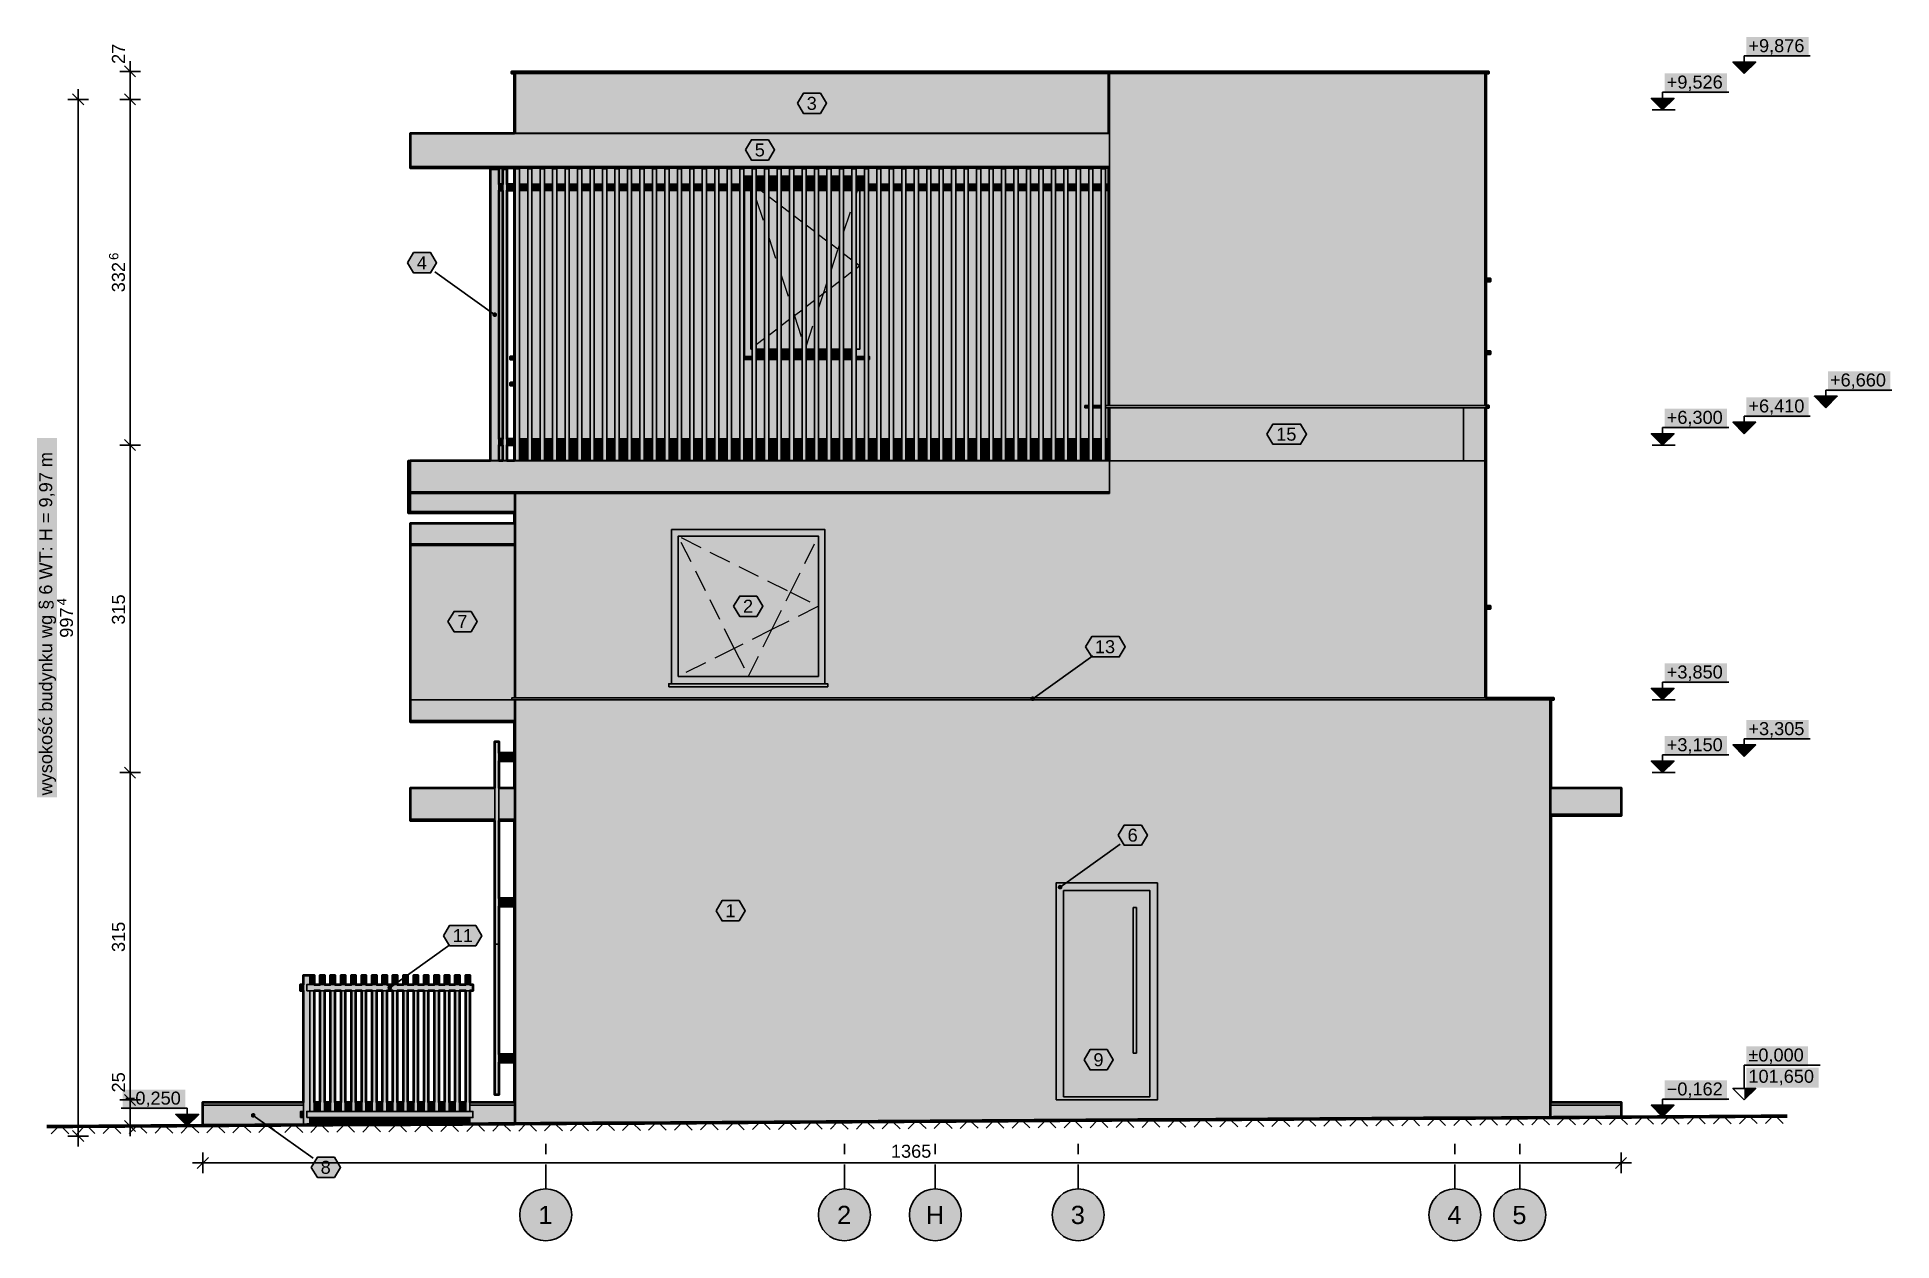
# Model space of a CAD drawing. Header units: metres. Extents: x -13 to 135, y -1 to 10.
# Drawn here: x 33.18 to 51.03, y -1.36 to 10.23 of the extents above; entities that cross this region are included whole.
import ezdxf

# ---------------------------------------------------------------- set-up
doc = ezdxf.new("R2010")
doc.units = ezdxf.units.M
doc.linetypes.add('KRESKOWA', pattern=[5.25, 4.2, -1.05])
doc.linetypes.add('PUNKTOWA', pattern=[10.5, 8.4, -1.05, 0, -1.05])
for name, color, linetype, lineweight in [('A-ELEWACJE', 7, 'Continuous', 35), ('A-KRESKOWANIE', 8, 'Continuous', 18), ('A-MASKA', 7, 'Continuous', 18), ('A-OPISY', 2, 'Continuous', 25), ('A-OSIE', 1, 'PUNKTOWA', 25), ('A-RZEDNE', 1, 'Continuous', 25), ('A-TEREN', 32, 'Continuous', 50), ('A-WYMIARY', 1, 'Continuous', 25)]:
    doc.layers.add(name, color=color, linetype=linetype, lineweight=lineweight)
doc.styles.add('PL_ARIAL', font='arial.ttf')

msp = doc.modelspace()

# ---------------------------------------------------------------- texts
at = {"layer": 'A-OPISY', "style": 'PL_ARIAL'}
for s, p in [('3', (40.587, 9.526)), ('5', (40.087, 9.078)), ('4', (36.834, 7.992)), ('15', (45.106, 6.343)), ('7', (37.224, 4.54)), ('2', (39.974, 4.688)), ('13', (43.361, 4.298)), ('6', (43.676, 2.485)), ('1', (39.805, 1.758)), ('11', (37.18, 1.518)), ('9', (43.347, 0.324)), ('8', (35.909, -0.711))]:
    msp.add_text(s, height=0.125, dxfattribs=at).set_placement(p)
at = {"layer": 'A-OSIE', "style": 'PL_ARIAL'}
for s, p in [('1', (38.004, -1.194)), ('2', (40.879, -1.194)), ('H', (41.733, -1.194)), ('3', (43.129, -1.194)), ('4', (46.754, -1.194)), ('5', (47.379, -1.194))]:
    msp.add_text(s, height=0.175, dxfattribs=at).set_placement(p)
at = {"layer": 'A-RZEDNE', "style": 'PL_ARIAL'}
for s, p in [('+9,876', (49.651, 10.081)), ('+9,526', (48.865, 9.731)), ('+6,660', (50.436, 6.865)), ('+6,300', (48.865, 6.505)), ('+6,410', (49.651, 6.615)), ('+3,850', (48.865, 4.055)), ('+3,305', (49.651, 3.51)), ('+3,150', (48.865, 3.355)), ('±0,000', (49.651, 0.37)), ('101,650', (49.651, 0.165)), ('−0,250', (34.024, -0.045)), ('−0,162', (48.865, 0.043))]:
    msp.add_text(s, height=0.125, dxfattribs=at).set_placement(p)
at = {"layer": 'A-WYMIARY', "style": 'PL_ARIAL'}
for s, height, p in [('27', 0.125, (34.025, 9.968)), ('6', 0.09, (33.962, 8.082)), ('332', 0.125, (34.025, 7.771)), ('wysokość budynku wg § 6 WT: H = 9,97 m', 0.125, (33.325, 2.93)), ('4', 0.09, (33.462, 4.758)), ('315', 0.125, (34.025, 4.573)), ('997', 0.125, (33.525, 4.447)), ('315', 0.125, (34.025, 1.423)), ('25', 0.125, (34.025, 0.072))]:
    msp.add_text(s, height=height, rotation=90, dxfattribs=at).set_placement(p)
msp.add_text('1365', height=0.125, dxfattribs=at).set_placement((41.398, -0.556))

# ---------------------------------------------------------------- hatches: boundary and pattern name
at = {"layer": 'A-ELEWACJE', "true_color": 0x75787b}
for points in [[(37.75, 9.896), (43.525, 9.896), (43.525, 9.876), (37.75, 9.876)], [(43.525, 9.876), (43.525, 9.896), (47.15, 9.896), (47.15, 9.876)], [(47.165, 7.904), (47.165, 7.875), (47.125, 7.875), (47.125, 7.904)], [(37.735, 7.125), (37.735, 7.154), (37.775, 7.154), (37.775, 7.125)], [(40.062, 7.154), (40.062, 7.125), (39.982, 7.125), (39.982, 7.154)], [(40.182, 7.154), (40.182, 7.125), (40.102, 7.125), (40.102, 7.154)], [(40.302, 7.154), (40.302, 7.125), (40.222, 7.125), (40.222, 7.154)], [(40.422, 7.154), (40.422, 7.125), (40.342, 7.125), (40.342, 7.154)], [(40.542, 7.154), (40.542, 7.125), (40.462, 7.125), (40.462, 7.154)], [(40.662, 7.154), (40.662, 7.125), (40.582, 7.125), (40.582, 7.154)], [(40.782, 7.154), (40.782, 7.125), (40.702, 7.125), (40.702, 7.154)], [(40.902, 7.154), (40.902, 7.125), (40.822, 7.125), (40.822, 7.154)], [(41.022, 7.154), (41.022, 7.125), (40.942, 7.125), (40.942, 7.154)], [(41.142, 7.154), (41.142, 7.125), (41.062, 7.125), (41.062, 7.154)], [(41.19, 7.154), (41.19, 7.125), (41.182, 7.125), (41.182, 7.154)], [(47.125, 7.175), (47.125, 7.204), (47.165, 7.204), (47.165, 7.175)], [(37.735, 6.875), (37.735, 6.904), (37.775, 6.904), (37.775, 6.875)], [(43.265, 6.68), (43.302, 6.68), (43.302, 6.66), (43.265, 6.66)], [(43.422, 6.68), (43.422, 6.66), (43.342, 6.66), (43.342, 6.68)], [(47.15, 6.68), (47.15, 6.66), (43.462, 6.66), (43.462, 6.68)], [(47.125, 4.725), (47.125, 4.754), (47.165, 4.754), (47.165, 4.725)], [(39.26, 4.004), (40.79, 4.004), (40.79, 3.975), (39.26, 3.975)], [(47.775, 3.85), (37.75, 3.85), (37.75, 3.87), (47.775, 3.87)]]:
    msp.add_hatch(color=7, dxfattribs=at).paths.add_polyline_path(points)
at = {"layer": 'A-ELEWACJE', "true_color": 0x606060}
for points in [[(37.775, 9.876), (37.785, 9.876), (37.785, 9.302), (37.775, 9.302)], [(39.975, 9.876), (41.175, 9.876), (43.49, 9.876), (43.49, 9.302), (37.785, 9.302), (37.785, 9.876)], [(37.775, 8.965), (37.785, 8.965), (37.785, 8.96), (37.782, 8.96), (37.782, 8.81), (37.775, 8.81)], [(41.062, 8.888), (41.062, 8.96), (41.022, 8.96), (41.022, 8.888), (40.942, 8.888), (40.942, 8.96), (40.902, 8.96), (40.902, 8.888), (40.822, 8.888), (40.822, 8.96), (40.782, 8.96), (40.782, 8.888), (40.702, 8.888), (40.702, 8.96), (40.662, 8.96), (40.662, 8.888), (40.582, 8.888), (40.582, 8.96), (40.542, 8.96), (40.542, 8.888), (40.462, 8.888), (40.462, 8.96), (40.422, 8.96), (40.422, 8.888), (40.342, 8.888), (40.342, 8.96), (40.302, 8.96), (40.302, 8.888), (40.222, 8.888), (40.222, 8.96), (40.182, 8.96), (40.182, 8.888), (40.102, 8.888), (40.102, 8.96), (40.062, 8.96), (40.062, 8.888), (39.987, 8.888), (39.987, 8.81), (39.982, 8.81), (39.982, 8.96), (39.942, 8.96), (39.942, 8.81), (39.862, 8.81), (39.862, 8.96), (39.822, 8.96), (39.822, 8.81), (39.742, 8.81), (39.742, 8.96), (39.702, 8.96), (39.702, 8.81), (39.622, 8.81), (39.622, 8.96), (39.582, 8.96), (39.582, 8.81), (39.502, 8.81), (39.502, 8.96), (39.462, 8.96), (39.462, 8.81), (39.382, 8.81), (39.382, 8.96), (39.342, 8.96), (39.342, 8.81), (39.262, 8.81), (39.262, 8.96), (39.222, 8.96), (39.222, 8.81), (39.142, 8.81), (39.142, 8.96), (39.102, 8.96), (39.102, 8.81), (39.022, 8.81), (39.022, 8.96), (38.982, 8.96), (38.982, 8.81), (38.902, 8.81), (38.902, 8.96), (38.862, 8.96), (38.862, 8.81), (38.782, 8.81), (38.782, 8.96), (38.742, 8.96), (38.742, 8.81), (38.662, 8.81), (38.662, 8.96), (38.622, 8.96), (38.622, 8.81), (38.542, 8.81), (38.542, 8.96), (38.502, 8.96), (38.502, 8.81), (38.422, 8.81), (38.422, 8.96), (38.382, 8.96), (38.382, 8.81), (38.302, 8.81), (38.302, 8.96), (38.262, 8.96), (38.262, 8.81), (38.182, 8.81), (38.182, 8.96), (38.142, 8.96), (38.142, 8.81), (38.062, 8.81), (38.062, 8.96), (38.022, 8.96), (38.022, 8.81), (37.942, 8.81), (37.942, 8.96), (37.902, 8.96), (37.902, 8.81), (37.822, 8.81), (37.822, 8.96), (37.785, 8.96), (37.785, 8.965), (43.49, 8.965), (43.49, 8.81), (43.462, 8.81), (43.462, 8.96), (43.422, 8.96), (43.422, 8.81), (43.342, 8.81), (43.342, 8.96), (43.302, 8.96), (43.302, 8.81), (43.222, 8.81), (43.222, 8.96), (43.182, 8.96), (43.182, 8.81), (43.102, 8.81), (43.102, 8.96), (43.062, 8.96), (43.062, 8.81), (42.982, 8.81), (42.982, 8.96), (42.942, 8.96), (42.942, 8.81), (42.862, 8.81), (42.862, 8.96), (42.822, 8.96), (42.822, 8.81), (42.742, 8.81), (42.742, 8.96), (42.702, 8.96), (42.702, 8.81), (42.622, 8.81), (42.622, 8.96), (42.582, 8.96), (42.582, 8.81), (42.502, 8.81), (42.502, 8.96), (42.462, 8.96), (42.462, 8.81), (42.382, 8.81), (42.382, 8.96), (42.342, 8.96), (42.342, 8.81), (42.262, 8.81), (42.262, 8.96), (42.222, 8.96), (42.222, 8.81), (42.142, 8.81), (42.142, 8.96), (42.102, 8.96), (42.102, 8.81), (42.022, 8.81), (42.022, 8.96), (41.982, 8.96), (41.982, 8.81), (41.902, 8.81), (41.902, 8.96), (41.862, 8.96), (41.862, 8.81), (41.782, 8.81), (41.782, 8.96), (41.742, 8.96), (41.742, 8.81), (41.662, 8.81), (41.662, 8.96), (41.622, 8.96), (41.622, 8.81), (41.542, 8.81), (41.542, 8.96), (41.502, 8.96), (41.502, 8.81), (41.422, 8.81), (41.422, 8.96), (41.382, 8.96), (41.382, 8.81), (41.302, 8.81), (41.302, 8.96), (41.262, 8.96), (41.262, 8.81), (41.182, 8.81), (41.182, 8.96), (41.142, 8.96), (41.142, 8.888)], [(37.775, 8.75), (37.782, 8.75), (37.782, 6.36), (37.775, 6.36)], [(37.822, 8.75), (37.902, 8.75), (37.902, 6.36), (37.822, 6.36)], [(37.942, 8.75), (38.022, 8.75), (38.022, 6.36), (37.942, 6.36)], [(38.062, 8.75), (38.142, 8.75), (38.142, 6.36), (38.062, 6.36)], [(38.182, 8.75), (38.262, 8.75), (38.262, 6.36), (38.182, 6.36)], [(38.302, 8.75), (38.382, 8.75), (38.382, 6.36), (38.302, 6.36)], [(38.422, 8.75), (38.502, 8.75), (38.502, 6.36), (38.422, 6.36)], [(38.542, 8.75), (38.622, 8.75), (38.622, 6.36), (38.542, 6.36)], [(38.662, 8.75), (38.742, 8.75), (38.742, 6.36), (38.662, 6.36)], [(38.782, 8.75), (38.862, 8.75), (38.862, 6.36), (38.782, 6.36)], [(38.902, 8.75), (38.982, 8.75), (38.982, 6.36), (38.902, 6.36)], [(39.022, 8.75), (39.102, 8.75), (39.102, 6.36), (39.022, 6.36)], [(39.142, 8.75), (39.222, 8.75), (39.222, 6.36), (39.142, 6.36)], [(39.262, 8.75), (39.342, 8.75), (39.342, 6.36), (39.262, 6.36)], [(39.382, 8.75), (39.462, 8.75), (39.462, 6.36), (39.382, 6.36)], [(39.502, 8.75), (39.582, 8.75), (39.582, 6.36), (39.502, 6.36)], [(39.622, 8.75), (39.702, 8.75), (39.702, 6.36), (39.622, 6.36)], [(39.742, 8.75), (39.822, 8.75), (39.822, 6.36), (39.742, 6.36)], [(39.862, 8.75), (39.942, 8.75), (39.942, 6.36), (39.862, 6.36)], [(39.987, 7.154), (39.982, 7.154), (39.982, 8.75), (39.987, 8.75)], [(41.182, 8.75), (41.262, 8.75), (41.262, 6.36), (41.182, 6.36), (41.182, 7.125), (41.19, 7.125), (41.19, 7.154), (41.182, 7.154)], [(41.302, 8.75), (41.382, 8.75), (41.382, 6.36), (41.302, 6.36)], [(41.422, 8.75), (41.502, 8.75), (41.502, 6.36), (41.422, 6.36)], [(41.542, 6.36), (41.542, 8.75), (41.622, 8.75), (41.622, 6.36)], [(41.662, 6.36), (41.662, 8.75), (41.742, 8.75), (41.742, 6.36)], [(41.782, 6.36), (41.782, 8.75), (41.862, 8.75), (41.862, 6.36)], [(41.902, 6.36), (41.902, 8.75), (41.982, 8.75), (41.982, 6.36)], [(42.022, 6.36), (42.022, 8.75), (42.102, 8.75), (42.102, 6.36)], [(42.142, 6.36), (42.142, 8.75), (42.222, 8.75), (42.222, 6.36)], [(42.262, 6.36), (42.262, 8.75), (42.342, 8.75), (42.342, 6.36)], [(42.382, 6.36), (42.382, 8.75), (42.462, 8.75), (42.462, 6.36)], [(42.502, 6.36), (42.502, 8.75), (42.582, 8.75), (42.582, 6.36)], [(42.622, 6.36), (42.622, 8.75), (42.702, 8.75), (42.702, 6.36)], [(42.742, 6.36), (42.742, 8.75), (42.822, 8.75), (42.822, 6.36)], [(42.862, 6.36), (42.862, 8.75), (42.942, 8.75), (42.942, 6.36)], [(42.982, 6.36), (42.982, 8.75), (43.062, 8.75), (43.062, 6.36)], [(43.102, 6.36), (43.102, 8.75), (43.182, 8.75), (43.182, 6.36)], [(43.222, 6.36), (43.222, 8.75), (43.302, 8.75), (43.302, 6.68), (43.265, 6.68), (43.265, 6.66), (43.302, 6.66), (43.302, 6.36)], [(43.422, 6.68), (43.342, 6.68), (43.342, 8.75), (43.422, 8.75)], [(43.462, 8.75), (43.49, 8.75), (43.49, 6.68), (43.462, 6.68)], [(39.982, 6.36), (39.982, 7.125), (40.062, 7.125), (40.062, 6.36)], [(40.102, 7.125), (40.182, 7.125), (40.182, 6.36), (40.102, 6.36)], [(40.222, 6.36), (40.222, 7.125), (40.302, 7.125), (40.302, 6.36)], [(40.342, 6.36), (40.342, 7.125), (40.422, 7.125), (40.422, 6.36)], [(40.462, 6.36), (40.462, 7.125), (40.542, 7.125), (40.542, 6.36)], [(40.582, 6.36), (40.582, 7.125), (40.662, 7.125), (40.662, 6.36)], [(40.702, 6.36), (40.702, 7.125), (40.782, 7.125), (40.782, 6.36)], [(40.822, 6.36), (40.822, 7.125), (40.902, 7.125), (40.902, 6.36)], [(40.942, 6.36), (40.942, 7.125), (41.022, 7.125), (41.022, 6.36)], [(41.062, 7.125), (41.142, 7.125), (41.142, 6.36), (41.062, 6.36)], [(43.342, 6.36), (43.342, 6.66), (43.422, 6.66), (43.422, 6.36)], [(43.462, 6.36), (43.462, 6.66), (43.49, 6.66), (43.49, 6.36)], [(37.775, 6.3), (37.782, 6.3), (37.782, 6.152), (37.775, 6.152)], [(37.902, 6.152), (37.822, 6.152), (37.822, 6.3), (37.902, 6.3)], [(38.022, 6.152), (37.942, 6.152), (37.942, 6.3), (38.022, 6.3)], [(38.142, 6.152), (38.062, 6.152), (38.062, 6.3), (38.142, 6.3)], [(38.262, 6.152), (38.182, 6.152), (38.182, 6.3), (38.262, 6.3)], [(38.382, 6.3), (38.382, 6.152), (38.302, 6.152), (38.302, 6.3)], [(38.502, 6.3), (38.502, 6.152), (38.422, 6.152), (38.422, 6.3)], [(38.622, 6.3), (38.622, 6.152), (38.542, 6.152), (38.542, 6.3)], [(38.742, 6.3), (38.742, 6.152), (38.662, 6.152), (38.662, 6.3)], [(38.782, 6.152), (38.782, 6.3), (38.862, 6.3), (38.862, 6.152)], [(38.982, 6.3), (38.982, 6.152), (38.902, 6.152), (38.902, 6.3)], [(39.102, 6.3), (39.102, 6.152), (39.022, 6.152), (39.022, 6.3)], [(39.222, 6.3), (39.222, 6.152), (39.142, 6.152), (39.142, 6.3)], [(39.342, 6.3), (39.342, 6.152), (39.262, 6.152), (39.262, 6.3)], [(39.462, 6.3), (39.462, 6.152), (39.382, 6.152), (39.382, 6.3)], [(39.582, 6.3), (39.582, 6.152), (39.502, 6.152), (39.502, 6.3)], [(39.702, 6.3), (39.702, 6.152), (39.622, 6.152), (39.622, 6.3)], [(39.822, 6.3), (39.822, 6.152), (39.742, 6.152), (39.742, 6.3)], [(39.942, 6.3), (39.942, 6.152), (39.862, 6.152), (39.862, 6.3)], [(39.982, 6.152), (39.982, 6.3), (40.062, 6.3), (40.062, 6.152)], [(40.182, 6.3), (40.182, 6.152), (40.102, 6.152), (40.102, 6.3)], [(40.302, 6.3), (40.302, 6.152), (40.222, 6.152), (40.222, 6.3)], [(40.422, 6.3), (40.422, 6.152), (40.342, 6.152), (40.342, 6.3)], [(40.542, 6.3), (40.542, 6.152), (40.462, 6.152), (40.462, 6.3)], [(40.662, 6.3), (40.662, 6.152), (40.582, 6.152), (40.582, 6.3)], [(40.782, 6.3), (40.782, 6.152), (40.702, 6.152), (40.702, 6.3)], [(40.902, 6.3), (40.902, 6.152), (40.822, 6.152), (40.822, 6.3)], [(41.022, 6.152), (40.942, 6.152), (40.942, 6.3), (41.022, 6.3)], [(41.142, 6.152), (41.062, 6.152), (41.062, 6.3), (41.142, 6.3)], [(41.262, 6.152), (41.182, 6.152), (41.182, 6.3), (41.262, 6.3)], [(41.302, 6.152), (41.302, 6.3), (41.382, 6.3), (41.382, 6.152)], [(41.502, 6.3), (41.502, 6.152), (41.422, 6.152), (41.422, 6.3)], [(41.622, 6.3), (41.622, 6.152), (41.542, 6.152), (41.542, 6.3)], [(41.742, 6.3), (41.742, 6.152), (41.662, 6.152), (41.662, 6.3)], [(41.862, 6.3), (41.862, 6.152), (41.782, 6.152), (41.782, 6.3)], [(41.982, 6.3), (41.982, 6.152), (41.902, 6.152), (41.902, 6.3)], [(42.102, 6.3), (42.102, 6.152), (42.022, 6.152), (42.022, 6.3)], [(42.222, 6.3), (42.222, 6.152), (42.142, 6.152), (42.142, 6.3)], [(42.342, 6.3), (42.342, 6.152), (42.262, 6.152), (42.262, 6.3)], [(42.462, 6.3), (42.462, 6.152), (42.382, 6.152), (42.382, 6.3)], [(42.582, 6.3), (42.582, 6.152), (42.502, 6.152), (42.502, 6.3)], [(42.702, 6.3), (42.702, 6.152), (42.622, 6.152), (42.622, 6.3)], [(42.822, 6.3), (42.822, 6.152), (42.742, 6.152), (42.742, 6.3)], [(42.942, 6.3), (42.942, 6.152), (42.862, 6.152), (42.862, 6.3)], [(43.062, 6.3), (43.062, 6.152), (42.982, 6.152), (42.982, 6.3)], [(43.182, 6.3), (43.182, 6.152), (43.102, 6.152), (43.102, 6.3)], [(43.302, 6.3), (43.302, 6.152), (43.222, 6.152), (43.222, 6.3)], [(43.422, 6.3), (43.422, 6.152), (43.342, 6.152), (43.342, 6.3)], [(43.49, 6.3), (43.49, 6.152), (43.462, 6.152), (43.462, 6.3)]]:
    msp.add_hatch(color=7, dxfattribs=at).paths.add_polyline_path(points)
at = {"layer": 'A-ELEWACJE', "true_color": 0xf5f4f1}
for points in [[(43.49, 9.876), (43.5, 9.876), (43.5, 9.302), (43.49, 9.302)], [(43.525, 9.876), (47.115, 9.876), (47.115, 6.68), (46.605, 6.68), (46.595, 6.68), (46.47, 6.68), (43.5, 6.68), (43.5, 8.75), (43.5, 8.81), (43.5, 8.965), (43.5, 8.98), (43.5, 9.3), (43.5, 9.302), (43.5, 9.876)], [(47.115, 9.876), (47.125, 9.876), (47.125, 6.68), (47.115, 6.68)], [(43.5, 8.98), (43.5, 8.965), (36.775, 8.965), (36.775, 8.98)], [(43.49, 8.965), (43.5, 8.965), (43.5, 8.81), (43.49, 8.81)], [(43.49, 8.75), (43.5, 8.75), (43.5, 6.68), (43.49, 6.68)], [(43.49, 6.66), (43.5, 6.66), (43.5, 6.36), (43.49, 6.36)], [(47.12, 6.15), (47.12, 6.66), (47.125, 6.66), (47.125, 6.15)], [(43.49, 6.3), (43.5, 6.3), (43.5, 6.152), (43.49, 6.152)], [(47.115, 6.15), (47.125, 6.15), (47.125, 3.87), (47.115, 3.87)], [(43.5, 5.85), (43.5, 5.835), (36.775, 5.835), (36.775, 5.85)], [(37.775, 5.335), (37.775, 5.35), (37.775, 5.55), (37.775, 5.835), (37.785, 5.835), (37.785, 3.87), (37.775, 3.87)], [(36.755, 5.662), (36.775, 5.662), (37.755, 5.662), (37.755, 5.647), (36.775, 5.647), (36.755, 5.647)], [(37.755, 5.647), (37.755, 5.662), (37.775, 5.662), (37.775, 5.647)], [(36.775, 5.335), (36.775, 5.35), (37.775, 5.35), (37.775, 5.335)], [(37.775, 3.85), (37.785, 3.85), (37.785, -0.229), (37.775, -0.229)], [(47.74, 3.85), (47.75, 3.85), (47.75, -0.169), (47.74, -0.17)], [(36.775, 3.635), (36.775, 3.65), (37.775, 3.65), (37.775, 3.635)], [(36.775, 2.685), (36.775, 2.7), (37.585, 2.7), (37.585, 2.685)], [(37.625, 2.685), (37.625, 2.7), (37.755, 2.7), (37.755, 2.685)], [(37.775, 2.7), (37.775, 2.685), (37.755, 2.685), (37.755, 2.7)], [(47.75, 2.735), (47.75, 2.75), (47.77, 2.75), (47.77, 2.735)], [(48.425, 2.735), (47.77, 2.735), (47.77, 2.75), (48.425, 2.75)]]:
    msp.add_hatch(color=7, dxfattribs=at).paths.add_polyline_path(points)
at = {"layer": 'A-ELEWACJE', "true_color": 0x797d80}
for points in [[(36.775, 9.3), (36.775, 9.302), (43.5, 9.302), (43.5, 9.3)], [(36.775, 6.15), (36.775, 6.152), (43.5, 6.152), (43.5, 6.15)], [(36.775, 3), (36.775, 3.002), (37.585, 3.002), (37.585, 3)], [(37.625, 3), (37.625, 3.002), (37.775, 3.002), (37.775, 3)], [(47.75, 3), (47.75, 3.002), (48.425, 3.002), (48.425, 3)]]:
    msp.add_hatch(color=7, dxfattribs=at).paths.add_polyline_path(points)
at = {"layer": 'A-ELEWACJE', "true_color": 0xbab7af}
for points in [[(36.775, 9.3), (43.5, 9.3), (43.5, 8.98), (36.775, 8.98)], [(36.775, 6.15), (43.5, 6.15), (43.5, 5.85), (36.775, 5.85)], [(36.775, 2.7), (36.775, 3), (37.585, 3), (37.585, 2.7)], [(37.755, 2.7), (37.625, 2.7), (37.625, 3), (37.775, 3), (37.775, 2.7)], [(47.77, 2.75), (47.75, 2.75), (47.75, 3), (48.425, 3), (48.425, 2.75)]]:
    msp.add_hatch(color=7, dxfattribs=at).paths.add_polyline_path(points)
at = {"layer": 'A-ELEWACJE', "true_color": 0xa37650}
for points in [[(37.545, 8.96), (37.625, 8.96), (37.625, 8.81), (37.625, 8.75), (37.625, 6.36), (37.625, 6.3), (37.625, 6.152), (37.545, 6.152)], [(37.662, 8.96), (37.702, 8.96), (37.702, 6.152), (37.662, 6.152)], [(37.822, 8.96), (37.822, 6.152), (37.782, 6.152), (37.782, 8.96)], [(37.902, 8.96), (37.942, 8.96), (37.942, 6.152), (37.902, 6.152)], [(38.062, 8.96), (38.062, 6.152), (38.022, 6.152), (38.022, 8.96)], [(38.182, 8.96), (38.182, 6.152), (38.142, 6.152), (38.142, 8.96)], [(38.262, 8.96), (38.302, 8.96), (38.302, 6.152), (38.262, 6.152)], [(38.422, 8.96), (38.422, 6.152), (38.382, 6.152), (38.382, 8.96)], [(38.542, 8.96), (38.542, 6.152), (38.502, 6.152), (38.502, 8.96)], [(38.622, 8.96), (38.662, 8.96), (38.662, 6.152), (38.622, 6.152)], [(38.782, 8.96), (38.782, 6.152), (38.742, 6.152), (38.742, 8.96)], [(38.902, 8.96), (38.902, 6.152), (38.862, 6.152), (38.862, 8.96)], [(38.982, 8.96), (39.022, 8.96), (39.022, 6.152), (38.982, 6.152)], [(39.142, 8.96), (39.142, 6.152), (39.102, 6.152), (39.102, 8.96)], [(39.262, 8.96), (39.262, 6.152), (39.222, 6.152), (39.222, 8.96)], [(39.342, 8.96), (39.382, 8.96), (39.382, 6.152), (39.342, 6.152)], [(39.502, 8.96), (39.502, 6.152), (39.462, 6.152), (39.462, 8.96)], [(39.622, 8.96), (39.622, 6.152), (39.582, 6.152), (39.582, 8.96)], [(39.742, 8.96), (39.742, 6.152), (39.702, 6.152), (39.702, 8.96)], [(39.822, 8.96), (39.862, 8.96), (39.862, 6.152), (39.822, 6.152)], [(39.982, 8.96), (39.982, 6.152), (39.942, 6.152), (39.942, 8.96)], [(40.102, 8.96), (40.102, 6.152), (40.062, 6.152), (40.062, 8.96)], [(40.182, 8.96), (40.222, 8.96), (40.222, 6.152), (40.182, 6.152)], [(40.342, 8.96), (40.342, 6.152), (40.302, 6.152), (40.302, 8.96)], [(40.462, 8.96), (40.462, 6.152), (40.422, 6.152), (40.422, 8.96)], [(40.542, 8.96), (40.582, 8.96), (40.582, 6.152), (40.542, 6.152)], [(40.702, 8.96), (40.702, 6.152), (40.662, 6.152), (40.662, 8.96)], [(40.822, 8.96), (40.822, 6.152), (40.782, 6.152), (40.782, 8.96)], [(40.902, 8.96), (40.942, 8.96), (40.942, 6.152), (40.902, 6.152)], [(41.062, 8.96), (41.062, 6.152), (41.022, 6.152), (41.022, 8.96)], [(41.182, 8.96), (41.182, 6.152), (41.142, 6.152), (41.142, 8.96)], [(41.262, 8.96), (41.302, 8.96), (41.302, 6.152), (41.262, 6.152)], [(41.422, 8.96), (41.422, 6.152), (41.382, 6.152), (41.382, 8.96)], [(41.542, 8.96), (41.542, 6.152), (41.502, 6.152), (41.502, 8.96)], [(41.622, 8.96), (41.662, 8.96), (41.662, 6.152), (41.622, 6.152)], [(41.782, 8.96), (41.782, 6.152), (41.742, 6.152), (41.742, 8.96)], [(41.902, 8.96), (41.902, 6.152), (41.862, 6.152), (41.862, 8.96)], [(41.982, 8.96), (42.022, 8.96), (42.022, 6.152), (41.982, 6.152)], [(42.142, 8.96), (42.142, 6.152), (42.102, 6.152), (42.102, 8.96)], [(42.262, 8.96), (42.262, 6.152), (42.222, 6.152), (42.222, 8.96)], [(42.342, 8.96), (42.382, 8.96), (42.382, 6.152), (42.342, 6.152)], [(42.502, 8.96), (42.502, 6.152), (42.462, 6.152), (42.462, 8.96)], [(42.622, 8.96), (42.622, 6.152), (42.582, 6.152), (42.582, 8.96)], [(42.702, 8.96), (42.742, 8.96), (42.742, 6.152), (42.702, 6.152)], [(42.862, 8.96), (42.862, 6.152), (42.822, 6.152), (42.822, 8.96)], [(42.982, 8.96), (42.982, 6.152), (42.942, 6.152), (42.942, 8.96)], [(43.102, 8.96), (43.102, 6.152), (43.062, 6.152), (43.062, 8.96)], [(43.222, 8.96), (43.222, 6.152), (43.182, 6.152), (43.182, 8.96)], [(43.342, 8.96), (43.342, 6.152), (43.302, 6.152), (43.302, 8.96)], [(43.462, 8.96), (43.462, 6.152), (43.422, 6.152), (43.422, 8.96)], [(35.745, -0.17), (35.745, -0.11), (35.745, 1.05), (35.745, 1.11), (35.745, 1.2), (35.805, 1.2), (35.805, 1.11), (35.775, 1.11), (35.775, 1.05), (35.805, 1.05), (35.805, -0.11), (35.775, -0.11), (35.775, -0.17), (35.805, -0.17), (35.805, -0.241), (35.775, -0.241), (35.745, -0.241)], [(35.805, 1.2), (35.845, 1.2), (35.845, 1.11), (35.805, 1.11)], [(35.905, 1.2), (35.945, 1.2), (35.945, 1.11), (35.905, 1.11)], [(36.005, 1.2), (36.045, 1.2), (36.045, 1.11), (36.005, 1.11)], [(36.105, 1.2), (36.145, 1.2), (36.145, 1.11), (36.105, 1.11)], [(36.205, 1.2), (36.245, 1.2), (36.245, 1.11), (36.205, 1.11)], [(36.305, 1.2), (36.345, 1.2), (36.345, 1.11), (36.305, 1.11)], [(36.405, 1.2), (36.445, 1.2), (36.445, 1.11), (36.405, 1.11)], [(36.505, 1.2), (36.545, 1.2), (36.545, 1.11), (36.505, 1.11)], [(36.605, 1.2), (36.645, 1.2), (36.645, 1.11), (36.605, 1.11)], [(36.705, 1.2), (36.745, 1.2), (36.745, 1.11), (36.705, 1.11)], [(36.805, 1.2), (36.845, 1.2), (36.845, 1.11), (36.805, 1.11)], [(36.905, 1.2), (36.945, 1.2), (36.945, 1.11), (36.905, 1.11)], [(37.005, 1.2), (37.045, 1.2), (37.045, 1.11), (37.005, 1.11)], [(37.105, 1.2), (37.145, 1.2), (37.145, 1.11), (37.105, 1.11)], [(37.205, 1.2), (37.245, 1.2), (37.245, 1.11), (37.205, 1.11)], [(37.305, 1.2), (37.345, 1.2), (37.345, 1.11), (37.305, 1.11)], [(35.805, 1.05), (35.845, 1.05), (35.845, -0.11), (35.805, -0.11)], [(35.905, 1.05), (35.945, 1.05), (35.945, -0.11), (35.905, -0.11)], [(36.005, 1.05), (36.045, 1.05), (36.045, -0.11), (36.005, -0.11)], [(36.105, 1.05), (36.145, 1.05), (36.145, -0.11), (36.105, -0.11)], [(36.205, 1.05), (36.245, 1.05), (36.245, -0.11), (36.205, -0.11)], [(36.305, 1.05), (36.345, 1.05), (36.345, -0.11), (36.305, -0.11)], [(36.405, 1.05), (36.445, 1.05), (36.445, -0.11), (36.405, -0.11)], [(36.505, 1.05), (36.545, 1.05), (36.545, -0.11), (36.505, -0.11)], [(36.605, 1.05), (36.645, 1.05), (36.645, -0.11), (36.605, -0.11)], [(36.705, 1.05), (36.745, 1.05), (36.745, -0.11), (36.705, -0.11)], [(36.805, 1.05), (36.845, 1.05), (36.845, -0.11), (36.805, -0.11)], [(36.905, 1.05), (36.945, 1.05), (36.945, -0.11), (36.905, -0.11)], [(37.005, 1.05), (37.045, 1.05), (37.045, -0.11), (37.005, -0.11)], [(37.105, 1.05), (37.145, 1.05), (37.145, -0.11), (37.105, -0.11)], [(37.205, 1.05), (37.245, 1.05), (37.245, -0.11), (37.205, -0.11)], [(37.305, 1.05), (37.345, 1.05), (37.345, -0.11), (37.305, -0.11)], [(35.805, -0.17), (35.845, -0.17), (35.845, -0.241), (35.805, -0.241)], [(35.905, -0.17), (35.945, -0.17), (35.945, -0.24), (35.905, -0.241)], [(36.005, -0.17), (36.045, -0.17), (36.045, -0.24), (36.025, -0.24), (36.005, -0.24)], [(36.105, -0.17), (36.145, -0.17), (36.145, -0.239), (36.105, -0.239)], [(36.205, -0.17), (36.245, -0.17), (36.245, -0.238), (36.205, -0.239)], [(36.305, -0.17), (36.345, -0.17), (36.345, -0.238), (36.305, -0.238)], [(36.405, -0.17), (36.445, -0.17), (36.445, -0.237), (36.405, -0.238)], [(36.505, -0.17), (36.545, -0.17), (36.545, -0.237), (36.525, -0.237), (36.505, -0.237)], [(36.605, -0.17), (36.645, -0.17), (36.645, -0.236), (36.605, -0.236)], [(36.705, -0.17), (36.745, -0.17), (36.745, -0.235), (36.705, -0.236)], [(36.805, -0.17), (36.845, -0.17), (36.845, -0.235), (36.805, -0.235)], [(36.905, -0.17), (36.945, -0.17), (36.945, -0.234), (36.905, -0.235)], [(37.005, -0.17), (37.045, -0.17), (37.045, -0.234), (37.025, -0.234), (37.005, -0.234)], [(37.105, -0.17), (37.145, -0.17), (37.145, -0.233), (37.105, -0.233)], [(37.205, -0.17), (37.245, -0.17), (37.245, -0.232), (37.205, -0.233)], [(37.305, -0.17), (37.345, -0.17), (37.345, -0.232), (37.305, -0.232)]]:
    msp.add_hatch(color=7, dxfattribs=at).paths.add_polyline_path(points)
at = {"layer": 'A-ELEWACJE', "true_color": 0x6b6e70}
for points in [[(37.662, 8.81), (37.662, 8.75), (37.625, 8.75), (37.625, 8.81)], [(37.782, 8.81), (37.782, 8.75), (37.702, 8.75), (37.702, 8.81)], [(37.902, 8.81), (37.902, 8.75), (37.822, 8.75), (37.822, 8.81)], [(38.022, 8.81), (38.022, 8.75), (37.942, 8.75), (37.942, 8.81)], [(38.142, 8.81), (38.142, 8.75), (38.062, 8.75), (38.062, 8.81)], [(38.262, 8.81), (38.262, 8.75), (38.182, 8.75), (38.182, 8.81)], [(38.382, 8.81), (38.382, 8.75), (38.302, 8.75), (38.302, 8.81)], [(38.502, 8.81), (38.502, 8.75), (38.422, 8.75), (38.422, 8.81)], [(38.622, 8.81), (38.622, 8.75), (38.542, 8.75), (38.542, 8.81)], [(38.742, 8.81), (38.742, 8.75), (38.662, 8.75), (38.662, 8.81)], [(38.862, 8.81), (38.862, 8.75), (38.782, 8.75), (38.782, 8.81)], [(38.982, 8.81), (38.982, 8.75), (38.902, 8.75), (38.902, 8.81)], [(39.102, 8.81), (39.102, 8.75), (39.022, 8.75), (39.022, 8.81)], [(39.222, 8.81), (39.222, 8.75), (39.142, 8.75), (39.142, 8.81)], [(39.342, 8.81), (39.342, 8.75), (39.262, 8.75), (39.262, 8.81)], [(39.462, 8.81), (39.462, 8.75), (39.382, 8.75), (39.382, 8.81)], [(39.582, 8.81), (39.582, 8.75), (39.502, 8.75), (39.502, 8.81)], [(39.702, 8.81), (39.702, 8.75), (39.622, 8.75), (39.622, 8.81)], [(39.822, 8.81), (39.822, 8.75), (39.742, 8.75), (39.742, 8.81)], [(39.942, 8.81), (39.942, 8.75), (39.862, 8.75), (39.862, 8.81)], [(40.062, 8.81), (40.062, 8.75), (39.982, 8.75), (39.982, 8.81)], [(40.182, 8.81), (40.182, 8.75), (40.102, 8.75), (40.102, 8.81)], [(40.302, 8.81), (40.302, 8.75), (40.222, 8.75), (40.222, 8.81)], [(40.422, 8.81), (40.422, 8.75), (40.342, 8.75), (40.342, 8.81)], [(40.542, 8.81), (40.542, 8.75), (40.462, 8.75), (40.462, 8.81)], [(40.662, 8.81), (40.662, 8.75), (40.582, 8.75), (40.582, 8.81)], [(40.782, 8.81), (40.782, 8.75), (40.702, 8.75), (40.702, 8.81)], [(40.902, 8.81), (40.902, 8.75), (40.822, 8.75), (40.822, 8.81)], [(41.022, 8.81), (41.022, 8.75), (40.942, 8.75), (40.942, 8.81)], [(41.142, 8.81), (41.142, 8.75), (41.062, 8.75), (41.062, 8.81)], [(41.262, 8.81), (41.262, 8.75), (41.182, 8.75), (41.182, 8.81)], [(41.382, 8.81), (41.382, 8.75), (41.302, 8.75), (41.302, 8.81)], [(41.502, 8.81), (41.502, 8.75), (41.422, 8.75), (41.422, 8.81)], [(41.622, 8.81), (41.622, 8.75), (41.542, 8.75), (41.542, 8.81)], [(41.742, 8.81), (41.742, 8.75), (41.662, 8.75), (41.662, 8.81)], [(41.862, 8.81), (41.862, 8.75), (41.782, 8.75), (41.782, 8.81)], [(41.982, 8.81), (41.982, 8.75), (41.902, 8.75), (41.902, 8.81)], [(42.102, 8.81), (42.102, 8.75), (42.022, 8.75), (42.022, 8.81)], [(42.222, 8.81), (42.222, 8.75), (42.142, 8.75), (42.142, 8.81)], [(42.342, 8.81), (42.342, 8.75), (42.262, 8.75), (42.262, 8.81)], [(42.462, 8.81), (42.462, 8.75), (42.382, 8.75), (42.382, 8.81)], [(42.582, 8.81), (42.582, 8.75), (42.502, 8.75), (42.502, 8.81)], [(42.702, 8.81), (42.702, 8.75), (42.622, 8.75), (42.622, 8.81)], [(42.822, 8.81), (42.822, 8.75), (42.742, 8.75), (42.742, 8.81)], [(42.942, 8.81), (42.942, 8.75), (42.862, 8.75), (42.862, 8.81)], [(43.062, 8.81), (43.062, 8.75), (42.982, 8.75), (42.982, 8.81)], [(43.182, 8.81), (43.182, 8.75), (43.102, 8.75), (43.102, 8.81)], [(43.302, 8.81), (43.302, 8.75), (43.222, 8.75), (43.222, 8.81)], [(43.422, 8.81), (43.422, 8.75), (43.342, 8.75), (43.342, 8.81)], [(43.5, 8.81), (43.5, 8.75), (43.462, 8.75), (43.462, 8.81)], [(37.662, 6.36), (37.662, 6.3), (37.625, 6.3), (37.625, 6.36)], [(37.782, 6.36), (37.782, 6.3), (37.702, 6.3), (37.702, 6.36)], [(37.902, 6.36), (37.902, 6.3), (37.822, 6.3), (37.822, 6.36)], [(38.022, 6.36), (38.022, 6.3), (37.942, 6.3), (37.942, 6.36)], [(38.142, 6.36), (38.142, 6.3), (38.062, 6.3), (38.062, 6.36)], [(38.262, 6.36), (38.262, 6.3), (38.182, 6.3), (38.182, 6.36)], [(38.382, 6.36), (38.382, 6.3), (38.302, 6.3), (38.302, 6.36)], [(38.502, 6.36), (38.502, 6.3), (38.422, 6.3), (38.422, 6.36)], [(38.622, 6.36), (38.622, 6.3), (38.542, 6.3), (38.542, 6.36)], [(38.742, 6.36), (38.742, 6.3), (38.662, 6.3), (38.662, 6.36)], [(38.862, 6.36), (38.862, 6.3), (38.782, 6.3), (38.782, 6.36)], [(38.982, 6.36), (38.982, 6.3), (38.902, 6.3), (38.902, 6.36)], [(39.102, 6.36), (39.102, 6.3), (39.022, 6.3), (39.022, 6.36)], [(39.222, 6.36), (39.222, 6.3), (39.142, 6.3), (39.142, 6.36)], [(39.342, 6.36), (39.342, 6.3), (39.262, 6.3), (39.262, 6.36)], [(39.462, 6.36), (39.462, 6.3), (39.382, 6.3), (39.382, 6.36)], [(39.582, 6.36), (39.582, 6.3), (39.502, 6.3), (39.502, 6.36)], [(39.702, 6.36), (39.702, 6.3), (39.622, 6.3), (39.622, 6.36)], [(39.822, 6.36), (39.822, 6.3), (39.742, 6.3), (39.742, 6.36)], [(39.942, 6.36), (39.942, 6.3), (39.862, 6.3), (39.862, 6.36)], [(40.062, 6.36), (40.062, 6.3), (39.982, 6.3), (39.982, 6.36)], [(40.182, 6.36), (40.182, 6.3), (40.102, 6.3), (40.102, 6.36)], [(40.302, 6.36), (40.302, 6.3), (40.222, 6.3), (40.222, 6.36)], [(40.422, 6.36), (40.422, 6.3), (40.342, 6.3), (40.342, 6.36)], [(40.542, 6.36), (40.542, 6.3), (40.462, 6.3), (40.462, 6.36)], [(40.662, 6.36), (40.662, 6.3), (40.582, 6.3), (40.582, 6.36)], [(40.782, 6.36), (40.782, 6.3), (40.702, 6.3), (40.702, 6.36)], [(40.902, 6.36), (40.902, 6.3), (40.822, 6.3), (40.822, 6.36)], [(41.022, 6.36), (41.022, 6.3), (40.942, 6.3), (40.942, 6.36)], [(41.142, 6.36), (41.142, 6.3), (41.062, 6.3), (41.062, 6.36)], [(41.262, 6.36), (41.262, 6.3), (41.182, 6.3), (41.182, 6.36)], [(41.382, 6.36), (41.382, 6.3), (41.302, 6.3), (41.302, 6.36)], [(41.502, 6.36), (41.502, 6.3), (41.422, 6.3), (41.422, 6.36)], [(41.622, 6.36), (41.622, 6.3), (41.542, 6.3), (41.542, 6.36)], [(41.742, 6.36), (41.742, 6.3), (41.662, 6.3), (41.662, 6.36)], [(41.862, 6.36), (41.862, 6.3), (41.782, 6.3), (41.782, 6.36)], [(41.982, 6.36), (41.982, 6.3), (41.902, 6.3), (41.902, 6.36)], [(42.102, 6.36), (42.102, 6.3), (42.022, 6.3), (42.022, 6.36)], [(42.222, 6.36), (42.222, 6.3), (42.142, 6.3), (42.142, 6.36)], [(42.342, 6.36), (42.342, 6.3), (42.262, 6.3), (42.262, 6.36)], [(42.462, 6.36), (42.462, 6.3), (42.382, 6.3), (42.382, 6.36)], [(42.582, 6.36), (42.582, 6.3), (42.502, 6.3), (42.502, 6.36)], [(42.702, 6.36), (42.702, 6.3), (42.622, 6.3), (42.622, 6.36)], [(42.822, 6.36), (42.822, 6.3), (42.742, 6.3), (42.742, 6.36)], [(42.942, 6.36), (42.942, 6.3), (42.862, 6.3), (42.862, 6.36)], [(43.062, 6.36), (43.062, 6.3), (42.982, 6.3), (42.982, 6.36)], [(43.182, 6.36), (43.182, 6.3), (43.102, 6.3), (43.102, 6.36)], [(43.302, 6.36), (43.302, 6.3), (43.222, 6.3), (43.222, 6.36)], [(43.422, 6.36), (43.422, 6.3), (43.342, 6.3), (43.342, 6.36)], [(43.5, 6.36), (43.5, 6.3), (43.462, 6.3), (43.462, 6.36)], [(35.715, 1.11), (35.745, 1.11), (35.745, 1.05), (35.715, 1.05)], [(35.775, 1.11), (37.375, 1.11), (37.375, 1.05), (35.775, 1.05)], [(35.715, -0.11), (35.745, -0.11), (35.745, -0.17), (35.715, -0.17)], [(35.775, -0.11), (37.375, -0.11), (37.375, -0.17), (35.775, -0.17)]]:
    msp.add_hatch(color=7, dxfattribs=at).paths.add_polyline_path(points)
at = {"layer": 'A-ELEWACJE', "true_color": 0x6a6d70}
for points in [[(40.05, 8.825), (40.05, 8.81), (39.987, 8.81), (39.987, 8.888), (40.062, 8.888), (40.062, 8.825)], [(40.05, 7.225), (40.062, 7.225), (40.062, 7.154), (39.987, 7.154), (39.987, 8.75), (40.05, 8.75)], [(40.102, 8.825), (40.102, 8.888), (40.182, 8.888), (40.182, 8.825)], [(40.222, 8.825), (40.222, 8.888), (40.302, 8.888), (40.302, 8.825)], [(40.342, 8.825), (40.342, 8.888), (40.422, 8.888), (40.422, 8.825)], [(40.462, 8.825), (40.462, 8.888), (40.542, 8.888), (40.542, 8.825)], [(40.582, 8.825), (40.582, 8.888), (40.662, 8.888), (40.662, 8.825)], [(40.702, 8.825), (40.702, 8.888), (40.782, 8.888), (40.782, 8.825)], [(40.822, 8.825), (40.822, 8.888), (40.902, 8.888), (40.902, 8.825)], [(40.942, 8.825), (40.942, 8.888), (41.022, 8.888), (41.022, 8.825)], [(41.1, 8.825), (41.062, 8.825), (41.062, 8.888), (41.142, 8.888), (41.142, 8.81), (41.1, 8.81)], [(41.1, 8.75), (41.142, 8.75), (41.142, 7.154), (41.062, 7.154), (41.062, 7.225), (41.1, 7.225)], [(40.182, 7.225), (40.182, 7.154), (40.102, 7.154), (40.102, 7.225)], [(40.302, 7.225), (40.302, 7.154), (40.222, 7.154), (40.222, 7.225)], [(40.422, 7.225), (40.422, 7.154), (40.342, 7.154), (40.342, 7.225)], [(40.542, 7.225), (40.542, 7.154), (40.462, 7.154), (40.462, 7.225)], [(40.662, 7.225), (40.662, 7.154), (40.582, 7.154), (40.582, 7.225)], [(40.782, 7.225), (40.782, 7.154), (40.702, 7.154), (40.702, 7.225)], [(40.902, 7.225), (40.902, 7.154), (40.822, 7.154), (40.822, 7.225)], [(41.022, 7.225), (41.022, 7.154), (40.942, 7.154), (40.942, 7.225)]]:
    msp.add_hatch(color=7, dxfattribs=at).paths.add_polyline_path(points)
at = {"layer": 'A-ELEWACJE', "true_color": 0xa9c3cd}
for points in [[(40.05, 8.825), (40.062, 8.825), (40.062, 8.81), (40.05, 8.81)], [(40.05, 8.75), (40.062, 8.75), (40.062, 7.225), (40.05, 7.225)], [(40.182, 8.825), (40.182, 8.81), (40.102, 8.81), (40.102, 8.825)], [(40.102, 7.225), (40.102, 8.75), (40.182, 8.75), (40.182, 7.225)], [(40.302, 8.825), (40.302, 8.81), (40.222, 8.81), (40.222, 8.825)], [(40.222, 7.225), (40.222, 8.75), (40.302, 8.75), (40.302, 7.225)], [(40.422, 8.825), (40.422, 8.81), (40.342, 8.81), (40.342, 8.825)], [(40.342, 7.225), (40.342, 8.75), (40.422, 8.75), (40.422, 7.225)], [(40.542, 8.825), (40.542, 8.81), (40.462, 8.81), (40.462, 8.825)], [(40.462, 7.225), (40.462, 8.75), (40.542, 8.75), (40.542, 7.225)], [(40.662, 8.825), (40.662, 8.81), (40.582, 8.81), (40.582, 8.825)], [(40.582, 7.225), (40.582, 8.75), (40.662, 8.75), (40.662, 7.225)], [(40.782, 8.825), (40.782, 8.81), (40.702, 8.81), (40.702, 8.825)], [(40.702, 7.225), (40.702, 8.75), (40.782, 8.75), (40.782, 7.225)], [(40.902, 8.825), (40.902, 8.81), (40.822, 8.81), (40.822, 8.825)], [(40.822, 7.225), (40.822, 8.75), (40.902, 8.75), (40.902, 7.225)], [(41.022, 8.825), (41.022, 8.81), (40.942, 8.81), (40.942, 8.825)], [(40.942, 7.225), (40.942, 8.75), (41.022, 8.75), (41.022, 7.225)], [(41.1, 8.825), (41.1, 8.81), (41.062, 8.81), (41.062, 8.825)], [(41.1, 7.225), (41.062, 7.225), (41.062, 8.75), (41.1, 8.75)], [(39.35, 5.425), (40.7, 5.425), (40.7, 4.075), (39.35, 4.075)]]:
    msp.add_hatch(color=7, dxfattribs=at).paths.add_polyline_path(points)
at = {"layer": 'A-ELEWACJE', "true_color": 0xbebbb4}
msp.add_hatch(color=7, dxfattribs=at).paths.add_polyline_path([(43.5, 6.152), (43.5, 6.3), (43.5, 6.36), (43.5, 6.66), (43.505, 6.66), (43.505, 6.15), (43.5, 6.15)])
at = {"layer": 'A-ELEWACJE', "true_color": 0x979a9e}
for points in [[(43.505, 6.15), (43.505, 6.66), (46.91, 6.66), (46.91, 6.15)], [(46.91, 6.15), (46.91, 6.66), (47.113, 6.66), (47.113, 6.15)], [(47.12, 6.66), (47.12, 6.15), (47.115, 6.15), (47.113, 6.15), (47.113, 6.66)]]:
    msp.add_hatch(color=7, dxfattribs=at).paths.add_polyline_path(points)
at = {"layer": 'A-ELEWACJE', "true_color": 0x7e8183}
for points in [[(36.755, 5.662), (36.755, 6.15), (36.775, 6.15), (36.775, 5.85), (36.775, 5.835), (36.775, 5.674), (36.775, 5.662)], [(36.775, 5.662), (36.775, 5.835), (37.775, 5.835), (37.775, 5.662)]]:
    msp.add_hatch(color=7, dxfattribs=at).paths.add_polyline_path(points)
at = {"layer": 'A-ELEWACJE', "true_color": 0xf5f4f1}
h = msp.add_hatch(color=7, dxfattribs=at)
h.paths.add_polyline_path([(47.115, 6.15), (47.115, 3.87), (46.87, 3.87), (38.43, 3.87), (38.305, 3.87), (38.295, 3.87), (37.785, 3.87), (37.785, 5.835), (43.5, 5.835), (43.5, 5.85), (43.5, 6.15)])
h.paths.add_polyline_path([(40.763, 5.488), (39.287, 5.488), (39.287, 4.004), (39.26, 4.004), (39.26, 3.975), (40.79, 3.975), (40.79, 4.004), (40.763, 4.004)], flags=0)
at = {"layer": 'A-ELEWACJE', "true_color": 0x75797c}
for points in [[(37.775, 5.35), (36.775, 5.35), (36.775, 5.55), (37.775, 5.55)], [(36.775, 3.85), (36.775, 5.335), (37.775, 5.335), (37.775, 3.87), (37.75, 3.87), (37.75, 3.85)], [(36.775, 3.65), (36.775, 3.85), (37.75, 3.85), (37.775, 3.85), (37.775, 3.65)]]:
    msp.add_hatch(color=7, dxfattribs=at).paths.add_polyline_path(points)
at = {"layer": 'A-ELEWACJE', "true_color": 0x6a6d70}
h = msp.add_hatch(color=7, dxfattribs=at)
h.paths.add_polyline_path([(39.287, 4.004), (39.287, 5.488), (40.763, 5.488), (40.763, 4.004)])
h.paths.add_polyline_path([(40.7, 5.425), (39.35, 5.425), (39.35, 4.075), (40.7, 4.075)], flags=0)
at = {"layer": 'A-ELEWACJE', "true_color": 0xf5f4f1}
h = msp.add_hatch(color=7, dxfattribs=at)
h.paths.add_polyline_path([(42.975, 3.85), (43.975, 3.85), (47.74, 3.85), (47.74, -0.17), (47.525, -0.171), (47.275, -0.172), (47.025, -0.174), (46.775, -0.175), (46.525, -0.177), (46.275, -0.178), (46.025, -0.18), (45.775, -0.181), (45.525, -0.183), (45.275, -0.184), (45.025, -0.186), (44.775, -0.187), (44.525, -0.189), (44.275, -0.19), (44.025, -0.192), (43.775, -0.193), (43.525, -0.195), (43.275, -0.196), (43.025, -0.198), (42.775, -0.199), (42.525, -0.201), (42.275, -0.202), (42.025, -0.204), (41.775, -0.205), (41.525, -0.207), (41.275, -0.208), (41.025, -0.21), (40.775, -0.211), (40.525, -0.213), (40.275, -0.214), (40.025, -0.216), (39.775, -0.217), (39.525, -0.219), (39.275, -0.22), (39.025, -0.222), (38.775, -0.223), (38.525, -0.225), (38.275, -0.226), (38.025, -0.228), (37.785, -0.229), (37.785, 3.85)])
h.paths.add_polyline_path([(43.963, 0), (43.963, 2.088), (42.987, 2.088), (42.987, 0)], flags=0)
at = {"layer": 'A-ELEWACJE', "true_color": 0x585e62}
for points in [[(37.585, 1.54), (37.585, 3.41), (37.585, 3.45), (37.625, 3.45), (37.625, 3.41), (37.625, 1.54), (37.625, 1.5), (37.585, 1.5)], [(37.625, 3.34), (37.775, 3.34), (37.775, 3.26), (37.625, 3.26)], [(37.625, 1.94), (37.775, 1.94), (37.775, 1.86), (37.625, 1.86)], [(37.585, 0.09), (37.585, 1.5), (37.625, 1.5), (37.625, 0.09), (37.625, 0.05), (37.585, 0.05)], [(37.625, 0.44), (37.775, 0.44), (37.775, 0.36), (37.625, 0.36)]]:
    msp.add_hatch(color=7, dxfattribs=at).paths.add_polyline_path(points)
at = {"layer": 'A-ELEWACJE', "true_color": 0x6a6d70}
h = msp.add_hatch(color=7, dxfattribs=at)
h.paths.add_polyline_path([(43.89, 0), (43.06, 0), (42.987, 0), (42.987, 2.088), (43.963, 2.088), (43.963, 0)])
h.paths.add_polyline_path([(43.89, 0.03), (43.89, 2.015), (43.06, 2.015), (43.06, 0.03)], flags=0)
at = {"layer": 'A-ELEWACJE', "true_color": 0x707376}
h = msp.add_hatch(color=7, dxfattribs=at)
h.paths.add_polyline_path([(43.06, 0.03), (43.06, 2.015), (43.89, 2.015), (43.89, 0.03)])
h.paths.add_polyline_path([(43.73, 0.45), (43.76, 0.45), (43.76, 1.85), (43.73, 1.85)], flags=0)
at = {"layer": 'A-ELEWACJE', "true_color": 0xbec2c5}
msp.add_hatch(color=7, dxfattribs=at).paths.add_polyline_path([(43.73, 0.45), (43.73, 1.85), (43.76, 1.85), (43.76, 0.45)])
at = {"layer": 'A-ELEWACJE', "true_color": 0x786555}
for points in [[(34.775, -0.05), (34.775, -0.02), (35.745, -0.02), (35.745, -0.05)], [(35.845, -0.05), (35.845, -0.02), (35.905, -0.02), (35.905, -0.05)], [(35.945, -0.05), (35.945, -0.02), (36.005, -0.02), (36.005, -0.05)], [(36.045, -0.05), (36.045, -0.02), (36.105, -0.02), (36.105, -0.05)], [(36.145, -0.05), (36.145, -0.02), (36.205, -0.02), (36.205, -0.05)], [(36.245, -0.05), (36.245, -0.02), (36.305, -0.02), (36.305, -0.05)], [(36.345, -0.05), (36.345, -0.02), (36.405, -0.02), (36.405, -0.05)], [(36.445, -0.05), (36.445, -0.02), (36.505, -0.02), (36.505, -0.05)], [(36.545, -0.05), (36.545, -0.02), (36.605, -0.02), (36.605, -0.05)], [(36.645, -0.05), (36.645, -0.02), (36.705, -0.02), (36.705, -0.05)], [(36.745, -0.05), (36.745, -0.02), (36.775, -0.02), (36.775, -0.05)]]:
    msp.add_hatch(color=7, dxfattribs=at).paths.add_polyline_path(points)
at = {"layer": 'A-ELEWACJE', "true_color": 0x969087}
for points in [[(34.775, -0.05), (35.745, -0.05), (35.745, -0.11), (35.715, -0.11), (35.715, -0.17), (35.745, -0.17), (35.745, -0.241), (35.525, -0.243), (35.275, -0.244), (35.025, -0.246), (34.775, -0.247)], [(35.905, -0.05), (35.905, -0.11), (35.845, -0.11), (35.845, -0.05)], [(35.905, -0.17), (35.905, -0.241), (35.845, -0.241), (35.845, -0.17)], [(36.005, -0.05), (36.005, -0.11), (35.945, -0.11), (35.945, -0.05)], [(36.005, -0.17), (36.005, -0.24), (35.945, -0.24), (35.945, -0.17)], [(36.105, -0.05), (36.105, -0.11), (36.045, -0.11), (36.045, -0.05)], [(36.105, -0.17), (36.105, -0.239), (36.045, -0.24), (36.045, -0.17)], [(36.205, -0.05), (36.205, -0.11), (36.145, -0.11), (36.145, -0.05)], [(36.205, -0.239), (36.145, -0.239), (36.145, -0.17), (36.205, -0.17)], [(36.305, -0.05), (36.305, -0.11), (36.245, -0.11), (36.245, -0.05)], [(36.305, -0.17), (36.305, -0.238), (36.275, -0.238), (36.245, -0.238), (36.245, -0.17)], [(36.405, -0.05), (36.405, -0.11), (36.345, -0.11), (36.345, -0.05)], [(36.405, -0.238), (36.345, -0.238), (36.345, -0.17), (36.405, -0.17)], [(36.505, -0.05), (36.505, -0.11), (36.445, -0.11), (36.445, -0.05)], [(36.505, -0.237), (36.445, -0.237), (36.445, -0.17), (36.505, -0.17)], [(36.605, -0.05), (36.605, -0.11), (36.545, -0.11), (36.545, -0.05)], [(36.605, -0.236), (36.545, -0.237), (36.545, -0.17), (36.605, -0.17)], [(36.705, -0.05), (36.705, -0.11), (36.645, -0.11), (36.645, -0.05)], [(36.705, -0.17), (36.705, -0.236), (36.645, -0.236), (36.645, -0.17)], [(36.775, -0.05), (36.775, -0.11), (36.745, -0.11), (36.745, -0.05)], [(36.745, -0.235), (36.745, -0.17), (36.775, -0.17), (36.775, -0.235)], [(36.775, -0.05), (36.805, -0.05), (36.805, -0.11), (36.775, -0.11)], [(36.775, -0.17), (36.805, -0.17), (36.805, -0.235), (36.775, -0.235)], [(36.905, -0.05), (36.905, -0.11), (36.845, -0.11), (36.845, -0.05)], [(36.905, -0.235), (36.845, -0.235), (36.845, -0.17), (36.905, -0.17)], [(37.005, -0.05), (37.005, -0.11), (36.945, -0.11), (36.945, -0.05)], [(37.005, -0.234), (36.945, -0.234), (36.945, -0.17), (37.005, -0.17)], [(37.105, -0.05), (37.105, -0.11), (37.045, -0.11), (37.045, -0.05)], [(37.105, -0.233), (37.045, -0.234), (37.045, -0.17), (37.105, -0.17)], [(37.205, -0.05), (37.205, -0.11), (37.145, -0.11), (37.145, -0.05)], [(37.205, -0.17), (37.205, -0.233), (37.145, -0.233), (37.145, -0.17)], [(37.305, -0.05), (37.305, -0.11), (37.245, -0.11), (37.245, -0.05)], [(37.305, -0.17), (37.305, -0.232), (37.275, -0.232), (37.245, -0.232), (37.245, -0.17)], [(37.775, -0.05), (37.775, -0.229), (37.525, -0.231), (37.345, -0.232), (37.345, -0.17), (37.375, -0.17), (37.375, -0.11), (37.345, -0.11), (37.345, -0.05)], [(48.425, -0.05), (48.425, -0.165), (48.275, -0.166), (48.025, -0.168), (47.775, -0.169), (47.75, -0.169), (47.75, -0.1), (47.75, -0.05)]]:
    msp.add_hatch(color=7, dxfattribs=at).paths.add_polyline_path(points)
at = {"layer": 'A-ELEWACJE', "true_color": 0xc2beb6}
for points in [[(36.775, -0.05), (36.775, -0.02), (36.805, -0.02), (36.805, -0.05)], [(36.845, -0.05), (36.845, -0.02), (36.905, -0.02), (36.905, -0.05)], [(36.945, -0.05), (36.945, -0.02), (37.005, -0.02), (37.005, -0.05)], [(37.045, -0.05), (37.045, -0.02), (37.105, -0.02), (37.105, -0.05)], [(37.145, -0.05), (37.145, -0.02), (37.205, -0.02), (37.205, -0.05)], [(37.245, -0.05), (37.245, -0.02), (37.305, -0.02), (37.305, -0.05)], [(37.345, -0.05), (37.345, -0.02), (37.775, -0.02), (37.775, -0.05)], [(47.75, -0.05), (47.75, -0.02), (48.425, -0.02), (48.425, -0.05)]]:
    msp.add_hatch(color=7, dxfattribs=at).paths.add_polyline_path(points)
at = {"layer": 'A-MASKA', "true_color": 0xffffff}
for points in [[(49.631, 10.034), (50.231, 10.034), (50.231, 10.226), (49.631, 10.226)], [(48.845, 9.684), (49.446, 9.684), (49.446, 9.876), (48.845, 9.876)], [(50.416, 6.817), (51.017, 6.817), (51.017, 7.01), (50.416, 7.01)], [(48.845, 6.457), (49.446, 6.457), (49.446, 6.65), (48.845, 6.65)], [(49.631, 6.567), (50.231, 6.567), (50.231, 6.76), (49.631, 6.76)], [(33.372, 2.91), (33.372, 6.368), (33.18, 6.368), (33.18, 2.91)], [(48.845, 4.007), (49.446, 4.007), (49.446, 4.2), (48.845, 4.2)], [(49.631, 3.463), (50.231, 3.463), (50.231, 3.655), (49.631, 3.655)], [(48.845, 3.308), (49.446, 3.308), (49.446, 3.5), (48.845, 3.5)], [(49.631, 0.323), (50.225, 0.323), (50.225, 0.515), (49.631, 0.515)], [(48.845, -0.005), (49.446, -0.005), (49.446, 0.188), (48.845, 0.188)], [(49.631, 0.118), (50.327, 0.118), (50.327, 0.31), (49.631, 0.31)], [(34.004, -0.092), (34.605, -0.092), (34.605, 0.1), (34.004, 0.1)]]:
    msp.add_hatch(color=7, dxfattribs=at).paths.add_polyline_path(points)
at = {"layer": 'A-OPISY', "true_color": 0xffffff}
for points in [[(40.497, 9.589), (40.555, 9.686), (40.719, 9.686), (40.778, 9.589), (40.719, 9.491), (40.555, 9.491)], [(39.997, 9.14), (40.055, 9.238), (40.219, 9.238), (40.278, 9.14), (40.219, 9.043), (40.055, 9.043)], [(36.744, 8.055), (36.803, 8.152), (36.967, 8.152), (37.025, 8.055), (36.967, 7.957), (36.803, 7.957)], [(45.016, 6.405), (45.075, 6.503), (45.34, 6.503), (45.398, 6.405), (45.34, 6.308), (45.075, 6.308)], [(39.884, 4.75), (39.943, 4.848), (40.107, 4.848), (40.165, 4.75), (40.107, 4.652), (39.943, 4.652)], [(37.134, 4.603), (37.193, 4.7), (37.357, 4.7), (37.415, 4.603), (37.357, 4.505), (37.193, 4.505)], [(43.271, 4.36), (43.33, 4.458), (43.595, 4.458), (43.653, 4.36), (43.595, 4.263), (43.33, 4.263)], [(43.586, 2.547), (43.644, 2.645), (43.808, 2.645), (43.867, 2.547), (43.808, 2.45), (43.644, 2.45)], [(39.715, 1.82), (39.773, 1.918), (39.937, 1.918), (39.996, 1.82), (39.937, 1.723), (39.773, 1.723)], [(37.09, 1.58), (37.149, 1.677), (37.401, 1.677), (37.459, 1.58), (37.401, 1.483), (37.149, 1.483)], [(43.257, 0.387), (43.315, 0.484), (43.479, 0.484), (43.538, 0.387), (43.479, 0.289), (43.315, 0.289)], [(35.819, -0.649), (35.878, -0.551), (36.042, -0.551), (36.1, -0.649), (36.042, -0.746), (35.878, -0.746)]]:
    msp.add_hatch(color=7, dxfattribs=at).paths.add_polyline_path(points)
at = {"layer": 'A-OPISY', "true_color": 0x000000}
for points in [[(37.607, 7.555), (37.606, 7.561), (37.604, 7.566), (37.601, 7.571), (37.596, 7.574), (37.591, 7.577), (37.585, 7.577), (37.579, 7.577), (37.574, 7.574), (37.569, 7.571), (37.565, 7.566), (37.563, 7.561), (37.562, 7.555), (37.563, 7.549), (37.565, 7.544), (37.569, 7.539), (37.574, 7.536), (37.579, 7.533), (37.585, 7.532), (37.591, 7.533), (37.596, 7.536), (37.601, 7.539), (37.604, 7.544), (37.606, 7.549)], [(42.785, 3.86), (42.784, 3.866), (42.782, 3.871), (42.778, 3.876), (42.774, 3.879), (42.768, 3.882), (42.762, 3.883), (42.756, 3.882), (42.751, 3.879), (42.746, 3.876), (42.743, 3.871), (42.741, 3.866), (42.74, 3.86), (42.741, 3.854), (42.743, 3.849), (42.746, 3.844), (42.751, 3.841), (42.756, 3.838), (42.762, 3.838), (42.768, 3.838), (42.774, 3.841), (42.778, 3.844), (42.782, 3.849), (42.784, 3.854)], [(43.049, 2.047), (43.048, 2.053), (43.046, 2.058), (43.042, 2.063), (43.037, 2.067), (43.032, 2.069), (43.026, 2.07), (43.02, 2.069), (43.015, 2.067), (43.01, 2.063), (43.007, 2.058), (43.004, 2.053), (43.004, 2.047), (43.004, 2.041), (43.007, 2.036), (43.01, 2.031), (43.015, 2.028), (43.02, 2.025), (43.026, 2.025), (43.032, 2.025), (43.037, 2.028), (43.042, 2.031), (43.046, 2.036), (43.048, 2.041)], [(36.597, 1.08), (36.596, 1.086), (36.594, 1.091), (36.591, 1.096), (36.586, 1.099), (36.581, 1.102), (36.575, 1.103), (36.569, 1.102), (36.564, 1.099), (36.559, 1.096), (36.555, 1.091), (36.553, 1.086), (36.552, 1.08), (36.553, 1.074), (36.555, 1.069), (36.559, 1.064), (36.564, 1.061), (36.569, 1.058), (36.575, 1.058), (36.581, 1.058), (36.586, 1.061), (36.591, 1.064), (36.594, 1.069), (36.596, 1.074)], [(35.282, -0.149), (35.281, -0.143), (35.279, -0.137), (35.276, -0.133), (35.271, -0.129), (35.266, -0.127), (35.26, -0.126), (35.254, -0.127), (35.249, -0.129), (35.244, -0.133), (35.24, -0.137), (35.238, -0.143), (35.237, -0.149), (35.238, -0.154), (35.24, -0.16), (35.244, -0.165), (35.249, -0.168), (35.254, -0.17), (35.26, -0.171), (35.266, -0.17), (35.271, -0.168), (35.276, -0.165), (35.279, -0.16), (35.281, -0.154)]]:
    msp.add_hatch(color=7, dxfattribs=at).paths.add_polyline_path(points)
at = {"layer": 'A-OSIE', "true_color": 0xffffff}
for points in [[(38.325, -1.106), (38.323, -1.074), (38.316, -1.042), (38.306, -1.011), (38.291, -0.981), (38.273, -0.954), (38.252, -0.93), (38.227, -0.908), (38.2, -0.89), (38.17, -0.875), (38.139, -0.865), (38.107, -0.858), (38.075, -0.856), (38.042, -0.858), (38.01, -0.865), (37.979, -0.875), (37.95, -0.89), (37.923, -0.908), (37.898, -0.93), (37.876, -0.954), (37.858, -0.981), (37.844, -1.011), (37.833, -1.042), (37.827, -1.074), (37.825, -1.106), (37.827, -1.139), (37.833, -1.171), (37.844, -1.202), (37.858, -1.231), (37.876, -1.258), (37.898, -1.283), (37.923, -1.305), (37.95, -1.323), (37.979, -1.337), (38.01, -1.348), (38.042, -1.354), (38.075, -1.356), (38.107, -1.354), (38.139, -1.348), (38.17, -1.337), (38.2, -1.323), (38.227, -1.305), (38.252, -1.283), (38.273, -1.258), (38.291, -1.231), (38.306, -1.202), (38.316, -1.171), (38.323, -1.139)], [(41.2, -1.106), (41.198, -1.074), (41.191, -1.042), (41.181, -1.011), (41.166, -0.981), (41.148, -0.954), (41.127, -0.93), (41.102, -0.908), (41.075, -0.89), (41.045, -0.875), (41.014, -0.865), (40.982, -0.858), (40.95, -0.856), (40.917, -0.858), (40.885, -0.865), (40.854, -0.875), (40.825, -0.89), (40.798, -0.908), (40.773, -0.93), (40.751, -0.954), (40.733, -0.981), (40.719, -1.011), (40.708, -1.042), (40.702, -1.074), (40.7, -1.106), (40.702, -1.139), (40.708, -1.171), (40.719, -1.202), (40.733, -1.231), (40.751, -1.258), (40.773, -1.283), (40.798, -1.305), (40.825, -1.323), (40.854, -1.337), (40.885, -1.348), (40.917, -1.354), (40.95, -1.356), (40.982, -1.354), (41.014, -1.348), (41.045, -1.337), (41.075, -1.323), (41.102, -1.305), (41.127, -1.283), (41.148, -1.258), (41.166, -1.231), (41.181, -1.202), (41.191, -1.171), (41.198, -1.139)], [(42.075, -1.106), (42.073, -1.074), (42.066, -1.042), (42.056, -1.011), (42.041, -0.981), (42.023, -0.954), (42.002, -0.93), (41.977, -0.908), (41.95, -0.89), (41.92, -0.875), (41.889, -0.865), (41.857, -0.858), (41.825, -0.856), (41.792, -0.858), (41.76, -0.865), (41.729, -0.875), (41.7, -0.89), (41.673, -0.908), (41.648, -0.93), (41.626, -0.954), (41.608, -0.981), (41.594, -1.011), (41.583, -1.042), (41.577, -1.074), (41.575, -1.106), (41.577, -1.139), (41.583, -1.171), (41.594, -1.202), (41.608, -1.231), (41.626, -1.258), (41.648, -1.283), (41.673, -1.305), (41.7, -1.323), (41.729, -1.337), (41.76, -1.348), (41.792, -1.354), (41.825, -1.356), (41.857, -1.354), (41.889, -1.348), (41.92, -1.337), (41.95, -1.323), (41.977, -1.305), (42.002, -1.283), (42.023, -1.258), (42.041, -1.231), (42.056, -1.202), (42.066, -1.171), (42.073, -1.139)], [(43.45, -1.106), (43.448, -1.074), (43.441, -1.042), (43.431, -1.011), (43.416, -0.981), (43.398, -0.954), (43.377, -0.93), (43.352, -0.908), (43.325, -0.89), (43.295, -0.875), (43.264, -0.865), (43.232, -0.858), (43.2, -0.856), (43.167, -0.858), (43.135, -0.865), (43.104, -0.875), (43.075, -0.89), (43.048, -0.908), (43.023, -0.93), (43.001, -0.954), (42.983, -0.981), (42.969, -1.011), (42.958, -1.042), (42.952, -1.074), (42.95, -1.106), (42.952, -1.139), (42.958, -1.171), (42.969, -1.202), (42.983, -1.231), (43.001, -1.258), (43.023, -1.283), (43.048, -1.305), (43.075, -1.323), (43.104, -1.337), (43.135, -1.348), (43.167, -1.354), (43.2, -1.356), (43.232, -1.354), (43.264, -1.348), (43.295, -1.337), (43.325, -1.323), (43.352, -1.305), (43.377, -1.283), (43.398, -1.258), (43.416, -1.231), (43.431, -1.202), (43.441, -1.171), (43.448, -1.139)], [(47.075, -1.106), (47.073, -1.074), (47.066, -1.042), (47.056, -1.011), (47.041, -0.981), (47.023, -0.954), (47.002, -0.93), (46.977, -0.908), (46.95, -0.89), (46.92, -0.875), (46.889, -0.865), (46.857, -0.858), (46.825, -0.856), (46.792, -0.858), (46.76, -0.865), (46.729, -0.875), (46.7, -0.89), (46.673, -0.908), (46.648, -0.93), (46.626, -0.954), (46.608, -0.981), (46.594, -1.011), (46.583, -1.042), (46.577, -1.074), (46.575, -1.106), (46.577, -1.139), (46.583, -1.171), (46.594, -1.202), (46.608, -1.231), (46.626, -1.258), (46.648, -1.283), (46.673, -1.305), (46.7, -1.323), (46.729, -1.337), (46.76, -1.348), (46.792, -1.354), (46.825, -1.356), (46.857, -1.354), (46.889, -1.348), (46.92, -1.337), (46.95, -1.323), (46.977, -1.305), (47.002, -1.283), (47.023, -1.258), (47.041, -1.231), (47.056, -1.202), (47.066, -1.171), (47.073, -1.139)], [(47.7, -1.106), (47.698, -1.074), (47.691, -1.042), (47.681, -1.011), (47.666, -0.981), (47.648, -0.954), (47.627, -0.93), (47.602, -0.908), (47.575, -0.89), (47.545, -0.875), (47.514, -0.865), (47.482, -0.858), (47.45, -0.856), (47.417, -0.858), (47.385, -0.865), (47.354, -0.875), (47.325, -0.89), (47.298, -0.908), (47.273, -0.93), (47.251, -0.954), (47.233, -0.981), (47.219, -1.011), (47.208, -1.042), (47.202, -1.074), (47.2, -1.106), (47.202, -1.139), (47.208, -1.171), (47.219, -1.202), (47.233, -1.231), (47.251, -1.258), (47.273, -1.283), (47.298, -1.305), (47.325, -1.323), (47.354, -1.337), (47.385, -1.348), (47.417, -1.354), (47.45, -1.356), (47.482, -1.354), (47.514, -1.348), (47.545, -1.337), (47.575, -1.323), (47.602, -1.305), (47.627, -1.283), (47.648, -1.258), (47.666, -1.231), (47.681, -1.202), (47.691, -1.171), (47.698, -1.139)]]:
    msp.add_hatch(color=7, dxfattribs=at).paths.add_polyline_path(points)
at = {"layer": 'A-RZEDNE', "true_color": 0x000000}
for points in [[(49.611, 9.876), (49.721, 9.986), (49.501, 9.986)], [(48.825, 9.526), (48.935, 9.636), (48.715, 9.636)], [(50.396, 6.66), (50.506, 6.77), (50.286, 6.77)], [(49.611, 6.41), (49.721, 6.52), (49.501, 6.52)], [(48.825, 6.3), (48.935, 6.41), (48.715, 6.41)], [(48.825, 3.85), (48.935, 3.96), (48.715, 3.96)], [(49.611, 3.305), (49.721, 3.415), (49.501, 3.415)], [(48.825, 3.15), (48.935, 3.26), (48.715, 3.26)], [(49.611, 0), (49.721, 0.11), (49.611, 0.11)], [(34.625, -0.25), (34.735, -0.14), (34.515, -0.14)], [(48.825, -0.162), (48.935, -0.052), (48.715, -0.052)]]:
    msp.add_hatch(color=7, dxfattribs=at).paths.add_polyline_path(points)

# ---------------------------------------------------------------- linework, layer by layer
at = {"layer": 'A-ELEWACJE', "lineweight": 50, "ltscale": 0.05}
for points in [[(34.775, -0.246), (34.775, -0.05), (34.775, -0.02), (35.745, -0.02), (35.745, 1.05), (35.715, 1.05), (35.715, 1.11), (35.745, 1.11), (35.745, 1.2), (35.805, 1.2), (35.845, 1.2), (35.845, 1.11), (35.905, 1.11), (35.905, 1.2), (35.945, 1.2), (35.945, 1.11), (36.005, 1.11), (36.005, 1.2), (36.045, 1.2), (36.045, 1.11), (36.105, 1.11), (36.105, 1.2), (36.145, 1.2), (36.145, 1.11), (36.205, 1.11), (36.205, 1.2), (36.245, 1.2), (36.245, 1.11), (36.305, 1.11), (36.305, 1.2), (36.345, 1.2), (36.345, 1.11), (36.405, 1.11), (36.405, 1.2), (36.445, 1.2), (36.445, 1.11), (36.505, 1.11), (36.505, 1.2), (36.545, 1.2), (36.545, 1.11), (36.605, 1.11), (36.605, 1.2), (36.645, 1.2), (36.645, 1.11), (36.705, 1.11), (36.705, 1.2), (36.745, 1.2), (36.745, 1.11), (36.805, 1.11), (36.805, 1.2), (36.845, 1.2), (36.845, 1.11), (36.905, 1.11), (36.905, 1.2), (36.945, 1.2), (36.945, 1.11), (37.005, 1.11), (37.005, 1.2), (37.045, 1.2), (37.045, 1.11), (37.105, 1.11), (37.105, 1.2), (37.145, 1.2), (37.145, 1.11), (37.205, 1.11), (37.205, 1.2), (37.245, 1.2), (37.245, 1.11), (37.305, 1.11), (37.305, 1.2), (37.345, 1.2), (37.345, 1.11), (37.375, 1.11), (37.375, 1.05), (37.345, 1.05), (37.345, -0.02), (37.775, -0.02), (37.775, 0), (37.775, 0.36), (37.625, 0.36), (37.625, 0.09), (37.625, 0.05), (37.585, 0.05), (37.585, 0.09), (37.585, 1.5), (37.585, 1.54), (37.585, 2.685), (36.775, 2.685), (36.775, 2.7), (36.775, 3), (36.775, 3.002), (37.585, 3.002), (37.585, 3.41), (37.585, 3.45), (37.625, 3.45), (37.625, 3.41), (37.625, 3.34), (37.775, 3.34), (37.775, 3.635), (36.775, 3.635), (36.775, 3.65), (36.775, 3.85), (36.775, 5.335), (36.775, 5.35), (36.775, 5.55), (37.775, 5.55), (37.775, 5.647), (37.755, 5.647), (36.775, 5.647), (36.755, 5.647), (36.755, 5.662), (36.755, 6.15), (36.775, 6.15), (36.775, 6.152), (37.545, 6.152), (37.545, 8.96), (37.625, 8.96), (37.625, 8.81), (37.662, 8.81), (37.662, 8.96), (37.702, 8.96), (37.702, 8.81), (37.775, 8.81), (37.775, 8.888), (37.775, 8.9), (37.775, 8.965), (37.755, 8.965), (36.775, 8.965), (36.775, 8.98), (36.775, 9.3), (36.775, 9.302), (37.775, 9.302), (37.775, 9.876), (37.75, 9.876), (37.75, 9.896), (38.295, 9.896), (42.98, 9.896), (43.525, 9.896), (46.605, 9.896), (47.15, 9.896), (47.15, 9.876), (47.125, 9.876), (47.125, 8.7), (47.125, 8.688), (47.125, 8.5), (47.125, 8.488), (47.125, 7.904), (47.165, 7.904), (47.165, 7.875), (47.125, 7.875), (47.125, 7.204), (47.165, 7.204), (47.165, 7.175), (47.125, 7.175), (47.125, 6.68), (47.15, 6.68), (47.15, 6.66), (47.125, 6.66), (47.125, 6.15), (47.125, 5.93), (47.125, 5.35), (47.125, 5.338), (47.125, 4.754), (47.165, 4.754), (47.165, 4.725), (47.125, 4.725), (47.125, 3.87), (47.155, 3.87), (47.23, 3.87), (47.775, 3.87), (47.775, 3.85), (47.75, 3.85), (47.75, 3.002), (48.425, 3.002), (48.425, 3), (48.425, 2.75), (48.425, 2.735), (47.77, 2.735), (47.75, 2.735), (47.75, 2.15), (47.75, 2.138), (47.75, -0.02), (48.425, -0.02), (48.425, -0.05), (48.425, -0.164)], [(37.662, 8.75), (37.625, 8.75), (37.625, 6.36), (37.662, 6.36), (37.662, 8.75)], [(37.735, 6.904), (37.775, 6.904), (37.775, 7.125), (37.735, 7.125), (37.735, 7.154), (37.775, 7.154), (37.775, 8.75), (37.702, 8.75), (37.702, 6.36), (37.775, 6.36), (37.775, 6.875), (37.735, 6.875), (37.735, 6.904)], [(37.662, 6.3), (37.625, 6.3), (37.625, 6.152), (37.662, 6.152), (37.662, 6.3)], [(37.702, 6.152), (37.775, 6.152), (37.775, 6.3), (37.702, 6.3), (37.702, 6.152)], [(37.775, 3.002), (37.775, 3.26), (37.625, 3.26), (37.625, 3.002), (37.775, 3.002)], [(37.775, 1.94), (37.775, 2.685), (37.755, 2.685), (37.625, 2.685), (37.625, 1.94), (37.775, 1.94)], [(37.775, 0.44), (37.775, 1.86), (37.625, 1.86), (37.625, 1.54), (37.625, 1.5), (37.625, 0.44), (37.775, 0.44)], [(35.905, -0.02), (35.905, 1.05), (35.845, 1.05), (35.845, -0.02), (35.905, -0.02)], [(36.005, 1.05), (35.945, 1.05), (35.945, -0.02), (36.005, -0.02), (36.005, 1.05)], [(36.105, 1.05), (36.045, 1.05), (36.045, -0.02), (36.105, -0.02), (36.105, 1.05)], [(36.205, -0.02), (36.205, 1.05), (36.145, 1.05), (36.145, -0.02), (36.205, -0.02)], [(36.305, -0.02), (36.305, 1.05), (36.245, 1.05), (36.245, -0.02), (36.305, -0.02)], [(36.405, -0.02), (36.405, 1.05), (36.345, 1.05), (36.345, -0.02), (36.405, -0.02)], [(36.505, -0.02), (36.505, 1.05), (36.445, 1.05), (36.445, -0.02), (36.505, -0.02)], [(36.605, -0.02), (36.605, 1.05), (36.545, 1.05), (36.545, -0.02), (36.605, -0.02)], [(36.705, -0.02), (36.705, 1.05), (36.645, 1.05), (36.645, -0.02), (36.705, -0.02)], [(36.745, -0.02), (36.775, -0.02), (36.805, -0.02), (36.805, 1.05), (36.745, 1.05), (36.745, -0.02)], [(36.905, -0.02), (36.905, 1.05), (36.845, 1.05), (36.845, -0.02), (36.905, -0.02)], [(37.005, -0.02), (37.005, 1.05), (36.945, 1.05), (36.945, -0.02), (37.005, -0.02)], [(37.105, -0.02), (37.105, 1.05), (37.045, 1.05), (37.045, -0.02), (37.105, -0.02)], [(37.205, -0.02), (37.205, 1.05), (37.145, 1.05), (37.145, -0.02), (37.205, -0.02)], [(37.305, -0.02), (37.305, 1.05), (37.245, 1.05), (37.245, -0.02), (37.305, -0.02)]]:
    msp.add_lwpolyline(points, dxfattribs=at)
at = {"layer": 'A-ELEWACJE', "lineweight": 35, "ltscale": 0.05}
for points in [[(37.75, 9.876), (37.75, 9.896), (43.525, 9.896), (43.525, 9.876), (37.75, 9.876)], [(37.775, 9.302), (37.775, 9.876)], [(37.785, 9.876), (37.785, 9.302)], [(43.49, 9.302), (43.49, 9.876)], [(43.5, 9.876), (43.5, 9.302)], [(43.525, 9.896), (47.15, 9.896), (47.15, 9.876), (43.525, 9.876)], [(47.115, 6.68), (47.115, 9.876)], [(47.125, 9.876), (47.125, 6.68)], [(36.775, 9.3), (36.775, 9.302), (43.5, 9.302), (43.5, 9.3), (36.775, 9.3)], [(36.775, 8.98), (36.775, 9.3)], [(43.5, 9.3), (43.5, 8.98)], [(36.775, 8.98), (43.5, 8.98), (43.5, 8.965), (36.775, 8.965), (36.775, 8.98)], [(37.545, 6.152), (37.545, 8.96), (37.625, 8.96), (37.625, 8.81)], [(37.662, 6.152), (37.662, 8.96), (37.702, 8.96), (37.702, 6.152)], [(37.775, 8.81), (37.775, 8.965)], [(37.782, 6.152), (37.782, 8.96), (37.822, 8.96), (37.822, 6.152)], [(37.902, 6.152), (37.902, 8.96), (37.942, 8.96), (37.942, 6.152)], [(38.022, 6.152), (38.022, 8.96), (38.062, 8.96), (38.062, 6.152)], [(38.142, 6.152), (38.142, 8.96), (38.182, 8.96), (38.182, 6.152)], [(38.262, 6.152), (38.262, 8.96), (38.302, 8.96), (38.302, 6.152)], [(38.382, 6.152), (38.382, 8.96), (38.422, 8.96), (38.422, 6.152)], [(38.502, 6.152), (38.502, 8.96), (38.542, 8.96), (38.542, 6.152)], [(38.622, 6.152), (38.622, 8.96), (38.662, 8.96), (38.662, 6.152)], [(38.742, 6.152), (38.742, 8.96), (38.782, 8.96), (38.782, 6.152)], [(38.862, 6.152), (38.862, 8.96), (38.902, 8.96), (38.902, 6.152)], [(38.982, 6.152), (38.982, 8.96), (39.022, 8.96), (39.022, 6.152)], [(39.102, 6.152), (39.102, 8.96), (39.142, 8.96), (39.142, 6.152)], [(39.222, 6.152), (39.222, 8.96), (39.262, 8.96), (39.262, 6.152)], [(39.342, 6.152), (39.342, 8.96), (39.382, 8.96), (39.382, 6.152)], [(39.462, 6.152), (39.462, 8.96), (39.502, 8.96), (39.502, 6.152)], [(39.582, 6.152), (39.582, 8.96), (39.622, 8.96), (39.622, 6.152)], [(39.702, 6.152), (39.702, 8.96), (39.742, 8.96), (39.742, 6.152)], [(39.822, 6.152), (39.822, 8.96), (39.862, 8.96), (39.862, 6.152)], [(39.942, 6.152), (39.942, 8.96), (39.982, 8.96), (39.982, 6.152)], [(40.062, 6.152), (40.062, 8.96), (40.102, 8.96), (40.102, 6.152)], [(40.182, 6.152), (40.182, 8.96), (40.222, 8.96), (40.222, 6.152)], [(40.302, 6.152), (40.302, 8.96), (40.342, 8.96), (40.342, 6.152)], [(40.422, 6.152), (40.422, 8.96), (40.462, 8.96), (40.462, 6.152)], [(40.542, 6.152), (40.542, 8.96), (40.582, 8.96), (40.582, 6.152)], [(40.662, 6.152), (40.662, 8.96), (40.702, 8.96), (40.702, 6.152)], [(40.782, 6.152), (40.782, 8.96), (40.822, 8.96), (40.822, 6.152)], [(40.902, 6.152), (40.902, 8.96), (40.942, 8.96), (40.942, 6.152)], [(41.022, 6.152), (41.022, 8.96), (41.062, 8.96), (41.062, 6.152)], [(41.142, 6.152), (41.142, 8.96), (41.182, 8.96), (41.182, 6.152)], [(41.262, 6.152), (41.262, 8.96), (41.302, 8.96), (41.302, 6.152)], [(41.382, 6.152), (41.382, 8.96), (41.422, 8.96), (41.422, 6.152)], [(41.502, 6.152), (41.502, 8.96), (41.542, 8.96), (41.542, 6.152)], [(41.622, 6.152), (41.622, 8.96), (41.662, 8.96), (41.662, 6.152)], [(41.742, 6.152), (41.742, 8.96), (41.782, 8.96), (41.782, 6.152)], [(41.862, 6.152), (41.862, 8.96), (41.902, 8.96), (41.902, 6.152)], [(41.982, 6.152), (41.982, 8.96), (42.022, 8.96), (42.022, 6.152)], [(42.102, 6.152), (42.102, 8.96), (42.142, 8.96), (42.142, 6.152)], [(42.222, 6.152), (42.222, 8.96), (42.262, 8.96), (42.262, 6.152)], [(42.342, 6.152), (42.342, 8.96), (42.382, 8.96), (42.382, 6.152)], [(42.462, 6.152), (42.462, 8.96), (42.502, 8.96), (42.502, 6.152)], [(42.582, 6.152), (42.582, 8.96), (42.622, 8.96), (42.622, 6.152)], [(42.702, 6.152), (42.702, 8.96), (42.742, 8.96), (42.742, 6.152)], [(42.822, 6.152), (42.822, 8.96), (42.862, 8.96), (42.862, 6.152)], [(42.942, 6.152), (42.942, 8.96), (42.982, 8.96), (42.982, 6.152)], [(43.062, 6.152), (43.062, 8.96), (43.102, 8.96), (43.102, 6.152)], [(43.182, 6.152), (43.182, 8.96), (43.222, 8.96), (43.222, 6.152)], [(43.302, 6.152), (43.302, 8.96), (43.342, 8.96), (43.342, 6.152)], [(43.422, 6.152), (43.422, 8.96), (43.462, 8.96), (43.462, 6.152)], [(43.49, 8.81), (43.49, 8.965)], [(43.5, 8.965), (43.5, 8.81)], [(37.662, 8.75), (37.625, 8.75), (37.625, 8.81), (37.662, 8.81)], [(37.625, 8.75), (37.625, 6.36)], [(37.703, 8.81), (37.782, 8.81)], [(37.782, 8.75), (37.703, 8.75)], [(37.775, 6.36), (37.775, 8.75)], [(37.823, 8.81), (37.902, 8.81)], [(37.902, 8.75), (37.823, 8.75)], [(37.943, 8.81), (38.022, 8.81)], [(38.022, 8.75), (37.943, 8.75)], [(38.063, 8.81), (38.142, 8.81)], [(38.142, 8.75), (38.063, 8.75)], [(38.183, 8.81), (38.262, 8.81)], [(38.262, 8.75), (38.183, 8.75)], [(38.303, 8.81), (38.382, 8.81)], [(38.382, 8.75), (38.303, 8.75)], [(38.423, 8.81), (38.502, 8.81)], [(38.502, 8.75), (38.423, 8.75)], [(38.543, 8.81), (38.622, 8.81)], [(38.622, 8.75), (38.543, 8.75)], [(38.663, 8.81), (38.742, 8.81)], [(38.742, 8.75), (38.663, 8.75)], [(38.783, 8.81), (38.862, 8.81)], [(38.862, 8.75), (38.783, 8.75)], [(38.903, 8.81), (38.982, 8.81)], [(38.982, 8.75), (38.903, 8.75)], [(39.023, 8.81), (39.102, 8.81)], [(39.102, 8.75), (39.023, 8.75)], [(39.143, 8.81), (39.222, 8.81)], [(39.222, 8.75), (39.143, 8.75)], [(39.263, 8.81), (39.342, 8.81)], [(39.342, 8.75), (39.263, 8.75)], [(39.383, 8.81), (39.462, 8.81)], [(39.462, 8.75), (39.383, 8.75)], [(39.503, 8.81), (39.582, 8.81)], [(39.582, 8.75), (39.503, 8.75)], [(39.623, 8.81), (39.702, 8.81)], [(39.702, 8.75), (39.623, 8.75)], [(39.743, 8.81), (39.822, 8.81)], [(39.822, 8.75), (39.743, 8.75)], [(39.863, 8.81), (39.942, 8.81)], [(39.942, 8.75), (39.863, 8.75)], [(39.983, 8.81), (40.062, 8.81)], [(40.062, 8.75), (39.983, 8.75)], [(40.062, 8.888), (39.987, 8.888), (39.987, 8.81)], [(39.987, 8.75), (39.987, 7.154)], [(40.062, 8.825), (40.05, 8.825), (40.05, 8.81)], [(40.05, 8.75), (40.05, 7.225), (40.062, 7.225)], [(40.182, 8.888), (40.103, 8.888)], [(40.182, 8.825), (40.103, 8.825)], [(40.103, 8.81), (40.182, 8.81)], [(40.182, 8.75), (40.103, 8.75)], [(40.302, 8.888), (40.223, 8.888)], [(40.302, 8.825), (40.223, 8.825)], [(40.223, 8.81), (40.302, 8.81)], [(40.302, 8.75), (40.223, 8.75)], [(40.422, 8.888), (40.343, 8.888)], [(40.422, 8.825), (40.343, 8.825)], [(40.343, 8.81), (40.422, 8.81)], [(40.422, 8.75), (40.343, 8.75)], [(40.542, 8.888), (40.463, 8.888)], [(40.542, 8.825), (40.463, 8.825)], [(40.463, 8.81), (40.542, 8.81)], [(40.542, 8.75), (40.463, 8.75)], [(40.662, 8.888), (40.583, 8.888)], [(40.662, 8.825), (40.583, 8.825)], [(40.583, 8.81), (40.662, 8.81)], [(40.662, 8.75), (40.583, 8.75)], [(40.782, 8.888), (40.703, 8.888)], [(40.782, 8.825), (40.703, 8.825)], [(40.703, 8.81), (40.782, 8.81)], [(40.782, 8.75), (40.703, 8.75)], [(40.902, 8.888), (40.823, 8.888)], [(40.902, 8.825), (40.823, 8.825)], [(40.823, 8.81), (40.902, 8.81)], [(40.902, 8.75), (40.823, 8.75)], [(41.022, 8.888), (40.943, 8.888)], [(41.022, 8.825), (40.943, 8.825)], [(40.943, 8.81), (41.022, 8.81)], [(41.022, 8.75), (40.943, 8.75)], [(41.142, 8.888), (41.063, 8.888)], [(41.1, 8.81), (41.1, 8.825), (41.063, 8.825)], [(41.063, 8.81), (41.142, 8.81)], [(41.142, 8.75), (41.063, 8.75)], [(41.063, 7.225), (41.1, 7.225), (41.1, 8.75)], [(41.183, 8.81), (41.262, 8.81)], [(41.262, 8.75), (41.183, 8.75)], [(41.303, 8.81), (41.382, 8.81)], [(41.382, 8.75), (41.303, 8.75)], [(41.423, 8.81), (41.502, 8.81)], [(41.502, 8.75), (41.423, 8.75)], [(41.543, 8.81), (41.622, 8.81)], [(41.622, 8.75), (41.543, 8.75)], [(41.663, 8.81), (41.742, 8.81)], [(41.742, 8.75), (41.663, 8.75)], [(41.783, 8.81), (41.862, 8.81)], [(41.862, 8.75), (41.783, 8.75)], [(41.903, 8.81), (41.982, 8.81)], [(41.982, 8.75), (41.903, 8.75)], [(42.023, 8.81), (42.102, 8.81)], [(42.102, 8.75), (42.023, 8.75)], [(42.143, 8.81), (42.222, 8.81)], [(42.222, 8.75), (42.143, 8.75)], [(42.263, 8.81), (42.342, 8.81)], [(42.342, 8.75), (42.263, 8.75)], [(42.383, 8.81), (42.462, 8.81)], [(42.462, 8.75), (42.383, 8.75)], [(42.503, 8.81), (42.582, 8.81)], [(42.582, 8.75), (42.503, 8.75)], [(42.623, 8.81), (42.702, 8.81)], [(42.702, 8.75), (42.623, 8.75)], [(42.743, 8.81), (42.822, 8.81)], [(42.822, 8.75), (42.743, 8.75)], [(42.863, 8.81), (42.942, 8.81)], [(42.942, 8.75), (42.863, 8.75)], [(42.983, 8.81), (43.062, 8.81)], [(43.062, 8.75), (42.983, 8.75)], [(43.103, 8.81), (43.182, 8.81)], [(43.182, 8.75), (43.103, 8.75)], [(43.223, 8.81), (43.302, 8.81)], [(43.302, 8.75), (43.223, 8.75)], [(43.343, 8.81), (43.422, 8.81)], [(43.422, 8.75), (43.343, 8.75)], [(43.463, 8.81), (43.5, 8.81), (43.5, 8.75), (43.463, 8.75)], [(43.49, 6.68), (43.49, 8.75)], [(43.5, 8.75), (43.5, 6.68)], [(47.125, 7.904), (47.165, 7.904), (47.165, 7.875), (47.125, 7.875)], [(37.774, 7.125), (37.735, 7.125), (37.735, 7.154), (37.774, 7.154)], [(39.983, 7.154), (40.062, 7.154)], [(40.103, 7.225), (40.182, 7.225)], [(40.103, 7.154), (40.182, 7.154)], [(40.223, 7.225), (40.302, 7.225)], [(40.223, 7.154), (40.302, 7.154)], [(40.343, 7.225), (40.422, 7.225)], [(40.343, 7.154), (40.422, 7.154)], [(40.463, 7.225), (40.542, 7.225)], [(40.463, 7.154), (40.542, 7.154)], [(40.583, 7.225), (40.662, 7.225)], [(40.583, 7.154), (40.662, 7.154)], [(40.703, 7.225), (40.782, 7.225)], [(40.703, 7.154), (40.782, 7.154)], [(40.823, 7.225), (40.902, 7.225)], [(40.823, 7.154), (40.902, 7.154)], [(40.943, 7.225), (41.022, 7.225)], [(40.943, 7.154), (41.022, 7.154)], [(41.063, 7.154), (41.142, 7.154)], [(41.183, 7.154), (41.19, 7.154), (41.19, 7.125), (41.183, 7.125)], [(47.125, 7.204), (47.165, 7.204), (47.165, 7.175), (47.125, 7.175)], [(40.062, 7.125), (39.983, 7.125)], [(40.182, 7.125), (40.103, 7.125)], [(40.302, 7.125), (40.223, 7.125)], [(40.422, 7.125), (40.343, 7.125)], [(40.542, 7.125), (40.463, 7.125)], [(40.662, 7.125), (40.583, 7.125)], [(40.782, 7.125), (40.703, 7.125)], [(40.902, 7.125), (40.823, 7.125)], [(41.022, 7.125), (40.943, 7.125)], [(41.142, 7.125), (41.063, 7.125)], [(37.774, 6.875), (37.735, 6.875), (37.735, 6.904), (37.774, 6.904)], [(43.302, 6.66), (43.265, 6.66), (43.265, 6.68), (43.302, 6.68)], [(43.343, 6.68), (43.422, 6.68)], [(43.422, 6.66), (43.343, 6.66)], [(43.463, 6.68), (47.15, 6.68), (47.15, 6.66), (43.463, 6.66)], [(43.49, 6.36), (43.49, 6.66)], [(43.5, 6.66), (43.5, 6.36)], [(43.505, 6.15), (43.505, 6.66)], [(46.91, 6.15), (46.91, 6.66)], [(47.113, 6.66), (47.113, 6.15)], [(47.12, 6.66), (47.12, 6.15)], [(47.125, 6.66), (47.125, 6.15)], [(37.662, 6.3), (37.625, 6.3), (37.625, 6.36), (37.662, 6.36)], [(37.625, 6.3), (37.625, 6.152)], [(37.703, 6.36), (37.782, 6.36)], [(37.782, 6.3), (37.703, 6.3)], [(37.775, 6.152), (37.775, 6.3)], [(37.823, 6.36), (37.902, 6.36)], [(37.902, 6.3), (37.823, 6.3)], [(37.943, 6.36), (38.022, 6.36)], [(38.022, 6.3), (37.943, 6.3)], [(38.063, 6.36), (38.142, 6.36)], [(38.142, 6.3), (38.063, 6.3)], [(38.183, 6.36), (38.262, 6.36)], [(38.262, 6.3), (38.183, 6.3)], [(38.303, 6.36), (38.382, 6.36)], [(38.382, 6.3), (38.303, 6.3)], [(38.423, 6.36), (38.502, 6.36)], [(38.502, 6.3), (38.423, 6.3)], [(38.543, 6.36), (38.622, 6.36)], [(38.622, 6.3), (38.543, 6.3)], [(38.663, 6.36), (38.742, 6.36)], [(38.742, 6.3), (38.663, 6.3)], [(38.783, 6.36), (38.862, 6.36)], [(38.862, 6.3), (38.783, 6.3)], [(38.903, 6.36), (38.982, 6.36)], [(38.982, 6.3), (38.903, 6.3)], [(39.023, 6.36), (39.102, 6.36)], [(39.102, 6.3), (39.023, 6.3)], [(39.143, 6.36), (39.222, 6.36)], [(39.222, 6.3), (39.143, 6.3)], [(39.263, 6.36), (39.342, 6.36)], [(39.342, 6.3), (39.263, 6.3)], [(39.383, 6.36), (39.462, 6.36)], [(39.462, 6.3), (39.383, 6.3)], [(39.503, 6.36), (39.582, 6.36)], [(39.582, 6.3), (39.503, 6.3)], [(39.623, 6.36), (39.702, 6.36)], [(39.702, 6.3), (39.623, 6.3)], [(39.743, 6.36), (39.822, 6.36)], [(39.822, 6.3), (39.743, 6.3)], [(39.863, 6.36), (39.942, 6.36)], [(39.942, 6.3), (39.863, 6.3)], [(39.983, 6.36), (40.062, 6.36)], [(40.062, 6.3), (39.983, 6.3)], [(40.103, 6.36), (40.182, 6.36)], [(40.182, 6.3), (40.103, 6.3)], [(40.223, 6.36), (40.302, 6.36)], [(40.302, 6.3), (40.223, 6.3)], [(40.343, 6.36), (40.422, 6.36)], [(40.422, 6.3), (40.343, 6.3)], [(40.463, 6.36), (40.542, 6.36)], [(40.542, 6.3), (40.463, 6.3)], [(40.583, 6.36), (40.662, 6.36)], [(40.662, 6.3), (40.583, 6.3)], [(40.703, 6.36), (40.782, 6.36)], [(40.782, 6.3), (40.703, 6.3)], [(40.823, 6.36), (40.902, 6.36)], [(40.902, 6.3), (40.823, 6.3)], [(40.943, 6.36), (41.022, 6.36)], [(41.022, 6.3), (40.943, 6.3)], [(41.063, 6.36), (41.142, 6.36)], [(41.142, 6.3), (41.063, 6.3)], [(41.183, 6.36), (41.262, 6.36)], [(41.262, 6.3), (41.183, 6.3)], [(41.303, 6.36), (41.382, 6.36)], [(41.382, 6.3), (41.303, 6.3)], [(41.423, 6.36), (41.502, 6.36)], [(41.502, 6.3), (41.423, 6.3)], [(41.543, 6.36), (41.622, 6.36)], [(41.622, 6.3), (41.543, 6.3)], [(41.663, 6.36), (41.742, 6.36)], [(41.742, 6.3), (41.663, 6.3)], [(41.783, 6.36), (41.862, 6.36)], [(41.862, 6.3), (41.783, 6.3)], [(41.903, 6.36), (41.982, 6.36)], [(41.982, 6.3), (41.903, 6.3)], [(42.023, 6.36), (42.102, 6.36)], [(42.102, 6.3), (42.023, 6.3)], [(42.143, 6.36), (42.222, 6.36)], [(42.222, 6.3), (42.143, 6.3)], [(42.263, 6.36), (42.342, 6.36)], [(42.342, 6.3), (42.263, 6.3)], [(42.383, 6.36), (42.462, 6.36)], [(42.462, 6.3), (42.383, 6.3)], [(42.503, 6.36), (42.582, 6.36)], [(42.582, 6.3), (42.503, 6.3)], [(42.623, 6.36), (42.702, 6.36)], [(42.702, 6.3), (42.623, 6.3)], [(42.743, 6.36), (42.822, 6.36)], [(42.822, 6.3), (42.743, 6.3)], [(42.863, 6.36), (42.942, 6.36)], [(42.942, 6.3), (42.863, 6.3)], [(42.983, 6.36), (43.062, 6.36)], [(43.062, 6.3), (42.983, 6.3)], [(43.103, 6.36), (43.182, 6.36)], [(43.182, 6.3), (43.103, 6.3)], [(43.223, 6.36), (43.302, 6.36)], [(43.302, 6.3), (43.223, 6.3)], [(43.343, 6.36), (43.422, 6.36)], [(43.422, 6.3), (43.343, 6.3)], [(43.463, 6.36), (43.5, 6.36), (43.5, 6.3), (43.463, 6.3)], [(43.49, 6.152), (43.49, 6.3)], [(43.5, 6.3), (43.5, 6.152)], [(36.774, 5.662), (36.755, 5.662), (36.755, 6.15), (36.774, 6.15)], [(36.775, 6.15), (36.775, 6.152), (43.5, 6.152), (43.5, 6.15), (36.775, 6.15)], [(36.775, 5.85), (36.775, 6.15)], [(43.5, 6.15), (43.5, 5.85)], [(43.5, 6.15), (47.114, 6.15)], [(47.115, 3.87), (47.115, 6.15), (47.125, 6.15), (47.125, 3.87)], [(36.775, 5.85), (43.5, 5.85), (43.5, 5.835), (36.775, 5.835), (36.775, 5.85)], [(37.774, 5.662), (36.775, 5.662), (36.775, 5.835)], [(37.775, 5.55), (37.775, 5.835)], [(37.785, 5.835), (37.785, 3.87)], [(37.755, 5.662), (37.755, 5.647), (36.775, 5.647), (36.755, 5.647), (36.755, 5.662)], [(37.775, 5.35), (36.775, 5.35), (36.775, 5.55), (37.775, 5.55), (37.775, 5.35)], [(37.774, 5.647), (37.755, 5.647)], [(40.763, 4.004), (40.763, 5.488), (39.287, 5.488), (39.287, 4.004)], [(40.7, 4.075), (40.7, 5.425), (39.35, 5.425), (39.35, 4.075), (40.7, 4.075)], [(37.775, 5.35), (37.775, 5.335), (36.775, 5.335), (36.775, 5.35)], [(36.775, 3.85), (36.775, 5.335)], [(37.775, 3.87), (37.775, 5.335)], [(47.125, 4.754), (47.165, 4.754), (47.165, 4.725), (47.125, 4.725)], [(39.26, 3.975), (39.26, 4.004), (40.79, 4.004), (40.79, 3.975), (39.26, 3.975)], [(37.774, 3.65), (36.775, 3.65), (36.775, 3.85), (37.749, 3.85)], [(47.775, 3.85), (37.75, 3.85), (37.75, 3.87), (47.775, 3.87), (47.775, 3.85)], [(37.775, -0.229), (37.775, 3.85)], [(37.785, 3.85), (37.785, -0.229)], [(47.74, -0.169), (47.74, 3.85)], [(47.75, 3.85), (47.75, -0.169)], [(37.774, 3.635), (36.775, 3.635), (36.775, 3.65)], [(37.585, 1.5), (37.585, 1.54), (37.585, 3.41), (37.585, 3.45), (37.625, 3.45), (37.625, 3.41), (37.625, 1.54), (37.625, 1.5), (37.585, 1.5)], [(37.625, 3.34), (37.774, 3.34)], [(37.774, 3.26), (37.625, 3.26)], [(37.584, 3), (36.775, 3), (36.775, 3.002), (37.584, 3.002)], [(36.775, 2.7), (36.775, 3)], [(37.625, 3.002), (37.774, 3.002)], [(37.774, 3), (37.625, 3)], [(47.75, 3.002), (48.425, 3.002), (48.425, 3), (47.75, 3)], [(48.425, 3), (48.425, 2.75)], [(37.584, 2.685), (36.775, 2.685), (36.775, 2.7), (37.584, 2.7)], [(37.625, 2.7), (37.755, 2.7), (37.755, 2.685), (37.625, 2.685)], [(37.774, 2.7), (37.755, 2.7)], [(37.774, 2.685), (37.755, 2.685)], [(47.769, 2.75), (47.75, 2.75)], [(47.769, 2.735), (47.75, 2.735)], [(48.425, 2.75), (48.425, 2.735), (47.77, 2.735), (47.77, 2.75), (48.425, 2.75)], [(42.987, 0), (43.963, 0), (43.963, 2.088), (42.987, 2.088), (42.987, 0)], [(43.06, 0.03), (43.89, 0.03), (43.89, 2.015), (43.06, 2.015), (43.06, 0.03)], [(37.625, 1.94), (37.774, 1.94)], [(37.774, 1.86), (37.625, 1.86)], [(43.76, 0.45), (43.73, 0.45), (43.73, 1.85), (43.76, 1.85), (43.76, 0.45)], [(37.625, 1.5), (37.625, 0.09), (37.625, 0.05), (37.585, 0.05), (37.585, 0.09), (37.585, 1.5)], [(35.715, 1.05), (35.715, 1.11), (35.745, 1.11), (35.745, 1.05), (35.715, 1.05)], [(35.745, 1.11), (35.745, 1.2), (35.804, 1.2)], [(35.775, 1.05), (35.775, 1.11), (37.375, 1.11), (37.375, 1.05), (35.775, 1.05)], [(35.805, 1.11), (35.805, 1.2), (35.845, 1.2), (35.845, 1.11)], [(35.905, 1.11), (35.905, 1.2), (35.945, 1.2), (35.945, 1.11)], [(36.005, 1.11), (36.005, 1.2), (36.045, 1.2), (36.045, 1.11)], [(36.105, 1.11), (36.105, 1.2), (36.145, 1.2), (36.145, 1.11)], [(36.205, 1.11), (36.205, 1.2), (36.245, 1.2), (36.245, 1.11)], [(36.305, 1.11), (36.305, 1.2), (36.345, 1.2), (36.345, 1.11)], [(36.405, 1.11), (36.405, 1.2), (36.445, 1.2), (36.445, 1.11)], [(36.505, 1.11), (36.505, 1.2), (36.545, 1.2), (36.545, 1.11)], [(36.605, 1.11), (36.605, 1.2), (36.645, 1.2), (36.645, 1.11)], [(36.705, 1.11), (36.705, 1.2), (36.745, 1.2), (36.745, 1.11)], [(36.805, 1.11), (36.805, 1.2), (36.845, 1.2), (36.845, 1.11)], [(36.905, 1.11), (36.905, 1.2), (36.945, 1.2), (36.945, 1.11)], [(37.005, 1.11), (37.005, 1.2), (37.045, 1.2), (37.045, 1.11)], [(37.105, 1.11), (37.105, 1.2), (37.145, 1.2), (37.145, 1.11)], [(37.205, 1.11), (37.205, 1.2), (37.245, 1.2), (37.245, 1.11)], [(37.305, 1.11), (37.305, 1.2), (37.345, 1.2), (37.345, 1.11)], [(35.745, -0.11), (35.745, 1.05)], [(35.805, -0.11), (35.805, 1.05)], [(35.845, 1.05), (35.845, -0.11)], [(35.905, -0.11), (35.905, 1.05)], [(35.945, 1.05), (35.945, -0.11)], [(36.005, -0.11), (36.005, 1.05)], [(36.045, 1.05), (36.045, -0.11)], [(36.105, -0.11), (36.105, 1.05)], [(36.145, 1.05), (36.145, -0.11)], [(36.205, -0.11), (36.205, 1.05)], [(36.245, 1.05), (36.245, -0.11)], [(36.305, -0.11), (36.305, 1.05)], [(36.345, 1.05), (36.345, -0.11)], [(36.405, -0.11), (36.405, 1.05)], [(36.445, 1.05), (36.445, -0.11)], [(36.505, -0.11), (36.505, 1.05)], [(36.545, 1.05), (36.545, -0.11)], [(36.605, -0.11), (36.605, 1.05)], [(36.645, 1.05), (36.645, -0.11)], [(36.705, -0.11), (36.705, 1.05)], [(36.745, 1.05), (36.745, -0.11)], [(36.805, -0.11), (36.805, 1.05)], [(36.845, 1.05), (36.845, -0.11)], [(36.905, -0.11), (36.905, 1.05)], [(36.945, 1.05), (36.945, -0.11)], [(37.005, -0.11), (37.005, 1.05)], [(37.045, 1.05), (37.045, -0.11)], [(37.105, -0.11), (37.105, 1.05)], [(37.145, 1.05), (37.145, -0.11)], [(37.205, -0.11), (37.205, 1.05)], [(37.245, 1.05), (37.245, -0.11)], [(37.305, -0.11), (37.305, 1.05)], [(37.345, 1.05), (37.345, -0.11)], [(37.625, 0.44), (37.774, 0.44)], [(37.774, 0.36), (37.625, 0.36)], [(35.744, -0.05), (34.775, -0.05), (34.775, -0.02), (35.744, -0.02)], [(34.775, -0.247), (34.775, -0.05)], [(35.715, -0.17), (35.715, -0.11), (35.745, -0.11), (35.745, -0.17), (35.715, -0.17)], [(35.745, -0.241), (35.745, -0.17)], [(35.775, -0.17), (35.775, -0.11), (37.375, -0.11), (37.375, -0.17), (35.775, -0.17)], [(35.805, -0.241), (35.805, -0.17)], [(35.845, -0.02), (35.904, -0.02)], [(35.904, -0.05), (35.845, -0.05)], [(35.845, -0.17), (35.845, -0.24)], [(35.905, -0.24), (35.905, -0.17)], [(35.945, -0.02), (36.004, -0.02)], [(36.004, -0.05), (35.945, -0.05)], [(35.945, -0.17), (35.945, -0.24)], [(36.005, -0.24), (36.005, -0.17)], [(36.045, -0.02), (36.104, -0.02)], [(36.104, -0.05), (36.045, -0.05)], [(36.045, -0.17), (36.045, -0.239)], [(36.105, -0.239), (36.105, -0.17)], [(36.145, -0.02), (36.204, -0.02)], [(36.204, -0.05), (36.145, -0.05)], [(36.145, -0.17), (36.145, -0.239)], [(36.205, -0.238), (36.205, -0.17)], [(36.245, -0.02), (36.304, -0.02)], [(36.304, -0.05), (36.245, -0.05)], [(36.245, -0.17), (36.245, -0.238)], [(36.305, -0.238), (36.305, -0.17)], [(36.345, -0.02), (36.404, -0.02)], [(36.404, -0.05), (36.345, -0.05)], [(36.345, -0.17), (36.345, -0.237)], [(36.405, -0.237), (36.405, -0.17)], [(36.445, -0.02), (36.504, -0.02)], [(36.504, -0.05), (36.445, -0.05)], [(36.445, -0.17), (36.445, -0.237)], [(36.505, -0.237), (36.505, -0.17)], [(36.545, -0.02), (36.604, -0.02)], [(36.604, -0.05), (36.545, -0.05)], [(36.545, -0.17), (36.545, -0.236)], [(36.605, -0.236), (36.605, -0.17)], [(36.645, -0.02), (36.704, -0.02)], [(36.704, -0.05), (36.645, -0.05)], [(36.645, -0.17), (36.645, -0.236)], [(36.705, -0.235), (36.705, -0.17)], [(36.745, -0.02), (36.774, -0.02)], [(36.774, -0.05), (36.745, -0.05)], [(36.745, -0.17), (36.745, -0.235)], [(36.804, -0.05), (36.775, -0.05), (36.775, -0.02), (36.804, -0.02)], [(36.775, -0.11), (36.775, -0.05)], [(36.775, -0.235), (36.775, -0.17)], [(36.805, -0.235), (36.805, -0.17)], [(36.845, -0.02), (36.904, -0.02)], [(36.904, -0.05), (36.845, -0.05)], [(36.845, -0.17), (36.845, -0.234)], [(36.905, -0.234), (36.905, -0.17)], [(36.945, -0.02), (37.004, -0.02)], [(37.004, -0.05), (36.945, -0.05)], [(36.945, -0.17), (36.945, -0.234)], [(37.005, -0.234), (37.005, -0.17)], [(37.045, -0.02), (37.104, -0.02)], [(37.104, -0.05), (37.045, -0.05)], [(37.045, -0.17), (37.045, -0.233)], [(37.105, -0.233), (37.105, -0.17)], [(37.145, -0.02), (37.204, -0.02)], [(37.204, -0.05), (37.145, -0.05)], [(37.145, -0.17), (37.145, -0.233)], [(37.205, -0.232), (37.205, -0.17)], [(37.245, -0.02), (37.304, -0.02)], [(37.304, -0.05), (37.245, -0.05)], [(37.245, -0.17), (37.245, -0.232)], [(37.305, -0.232), (37.305, -0.17)], [(37.345, -0.02), (37.774, -0.02)], [(37.774, -0.05), (37.345, -0.05)], [(37.345, -0.17), (37.345, -0.231)], [(47.75, -0.02), (48.425, -0.02), (48.425, -0.05), (47.75, -0.05)], [(48.425, -0.05), (48.425, -0.165)]]:
    msp.add_lwpolyline(points, dxfattribs=at)
at = {"layer": 'A-ELEWACJE', "linetype": 'KRESKOWA', "lineweight": 25, "ltscale": 0.05, "flags": 128}
for points in [[(40.055, 8.81), (40.05, 8.825), (40.062, 8.815)], [(40.148, 8.75), (40.182, 8.724)], [(41.062, 8.711), (41.075, 8.75)], [(40.102, 8.665), (40.182, 8.421)], [(40.222, 8.694), (40.302, 8.633)], [(40.342, 8.602), (40.422, 8.541)], [(40.942, 8.345), (41.022, 8.589)], [(40.462, 8.511), (40.542, 8.45)], [(40.582, 8.419), (40.662, 8.358)], [(40.222, 8.299), (40.302, 8.055)], [(40.702, 8.328), (40.782, 8.267)], [(40.822, 8.236), (40.89, 8.185)], [(40.89, 8.185), (40.902, 8.223)], [(40.822, 7.979), (40.89, 8.185)], [(40.942, 8.145), (41.022, 8.084)], [(41.062, 8.054), (41.1, 8.025), (41.062, 7.996)], [(40.342, 7.934), (40.422, 7.69)], [(40.75, 7.758), (40.782, 7.857)], [(40.902, 7.875), (40.822, 7.814)], [(41.022, 7.966), (40.942, 7.905)], [(40.662, 7.692), (40.582, 7.631)], [(40.702, 7.614), (40.75, 7.758)], [(40.75, 7.758), (40.702, 7.722)], [(40.782, 7.783), (40.75, 7.758)], [(40.422, 7.509), (40.342, 7.448)], [(40.462, 7.568), (40.47, 7.545)], [(40.542, 7.6), (40.47, 7.545)], [(40.47, 7.545), (40.542, 7.324)], [(40.182, 7.326), (40.102, 7.265)], [(40.302, 7.417), (40.222, 7.356)], [(40.582, 7.248), (40.662, 7.492)], [(39.89, 4.345), (39.35, 5.425), (40.43, 4.885)], [(40.43, 4.885), (40.7, 5.425)], [(40.43, 4.885), (40.7, 4.75), (40.25, 4.525)], [(40.25, 4.525), (40.43, 4.885)], [(40.25, 4.525), (39.89, 4.345)], [(39.89, 4.345), (40.025, 4.075), (40.25, 4.525)], [(39.89, 4.345), (39.35, 4.075)]]:
    msp.add_lwpolyline(points, dxfattribs=at)
at = {"layer": 'A-KRESKOWANIE', "lineweight": 25, "ltscale": 0.05}
for points in [[(46.315, -0.249), (46.385, -0.178)], [(46.414, -0.177), (46.486, -0.248)], [(46.565, -0.247), (46.635, -0.176)], [(46.664, -0.176), (46.736, -0.246)], [(46.815, -0.246), (46.885, -0.175)], [(46.914, -0.174), (46.986, -0.245)], [(47.065, -0.244), (47.135, -0.173)], [(47.164, -0.173), (47.236, -0.243)], [(47.315, -0.243), (47.385, -0.172)], [(47.414, -0.171), (47.486, -0.242)], [(47.565, -0.241), (47.635, -0.17)], [(47.664, -0.17), (47.736, -0.24)], [(47.815, -0.24), (47.885, -0.169)], [(47.914, -0.168), (47.986, -0.239)], [(48.065, -0.238), (48.135, -0.167)], [(48.164, -0.167), (48.236, -0.237)], [(48.315, -0.237), (48.385, -0.166)], [(48.414, -0.165), (48.486, -0.236)], [(48.565, -0.235), (48.635, -0.164)], [(48.664, -0.164), (48.736, -0.234)], [(48.815, -0.234), (48.885, -0.163)], [(48.914, -0.162), (48.986, -0.233)], [(49.065, -0.232), (49.135, -0.161)], [(49.164, -0.161), (49.236, -0.231)], [(49.315, -0.231), (49.385, -0.16)], [(49.414, -0.159), (49.486, -0.23)], [(49.565, -0.229), (49.635, -0.158)], [(49.664, -0.158), (49.736, -0.228)], [(49.815, -0.228), (49.885, -0.157)], [(49.914, -0.156), (49.986, -0.227)], [(33.315, -0.327), (33.385, -0.256)], [(33.414, -0.255), (33.486, -0.326)], [(33.565, -0.325), (33.635, -0.254)], [(33.664, -0.254), (33.736, -0.324)], [(33.815, -0.324), (33.885, -0.253)], [(33.914, -0.252), (33.986, -0.323)], [(34.065, -0.322), (34.135, -0.251)], [(34.164, -0.251), (34.236, -0.321)], [(34.315, -0.321), (34.385, -0.25)], [(34.414, -0.249), (34.486, -0.32)], [(34.565, -0.319), (34.635, -0.248)], [(34.664, -0.248), (34.736, -0.318)], [(34.815, -0.318), (34.885, -0.247)], [(34.914, -0.246), (34.986, -0.317)], [(35.065, -0.316), (35.135, -0.245)], [(35.164, -0.245), (35.236, -0.315)], [(35.315, -0.315), (35.385, -0.244)], [(35.414, -0.243), (35.486, -0.314)], [(35.565, -0.313), (35.635, -0.242)], [(35.664, -0.242), (35.736, -0.312)], [(35.815, -0.312), (35.885, -0.241)], [(35.914, -0.24), (35.986, -0.311)], [(36.065, -0.31), (36.135, -0.239)], [(36.164, -0.239), (36.236, -0.309)], [(36.315, -0.309), (36.385, -0.238)], [(36.414, -0.237), (36.486, -0.308)], [(36.565, -0.307), (36.635, -0.236)], [(36.664, -0.236), (36.736, -0.306)], [(36.815, -0.306), (36.885, -0.235)], [(36.914, -0.234), (36.986, -0.305)], [(37.065, -0.304), (37.135, -0.233)], [(37.164, -0.233), (37.236, -0.303)], [(37.315, -0.303), (37.385, -0.232)], [(37.414, -0.231), (37.486, -0.302)], [(37.565, -0.301), (37.635, -0.23)], [(37.664, -0.23), (37.736, -0.3)], [(37.815, -0.3), (37.885, -0.229)], [(37.914, -0.228), (37.986, -0.299)], [(38.065, -0.298), (38.135, -0.227)], [(38.164, -0.227), (38.236, -0.297)], [(38.315, -0.297), (38.385, -0.226)], [(38.414, -0.225), (38.486, -0.296)], [(38.565, -0.295), (38.635, -0.224)], [(38.664, -0.224), (38.736, -0.294)], [(38.815, -0.294), (38.885, -0.223)], [(38.914, -0.222), (38.986, -0.293)], [(39.065, -0.292), (39.135, -0.221)], [(39.164, -0.221), (39.236, -0.291)], [(39.315, -0.291), (39.385, -0.22)], [(39.414, -0.219), (39.486, -0.29)], [(39.565, -0.289), (39.635, -0.218)], [(39.664, -0.218), (39.736, -0.288)], [(39.815, -0.288), (39.885, -0.217)], [(39.914, -0.216), (39.986, -0.287)], [(40.065, -0.286), (40.135, -0.215)], [(40.164, -0.215), (40.236, -0.285)], [(40.315, -0.285), (40.385, -0.214)], [(40.414, -0.213), (40.486, -0.284)], [(40.565, -0.283), (40.635, -0.212)], [(40.664, -0.212), (40.736, -0.282)], [(40.815, -0.282), (40.885, -0.211)], [(40.914, -0.21), (40.986, -0.281)], [(41.065, -0.28), (41.135, -0.209)], [(41.164, -0.209), (41.236, -0.279)], [(41.315, -0.279), (41.385, -0.208)], [(41.414, -0.207), (41.486, -0.278)], [(41.565, -0.277), (41.635, -0.206)], [(41.664, -0.206), (41.736, -0.276)], [(41.815, -0.276), (41.885, -0.205)], [(41.914, -0.204), (41.986, -0.275)], [(42.065, -0.274), (42.135, -0.203)], [(42.164, -0.203), (42.236, -0.273)], [(42.315, -0.273), (42.385, -0.202)], [(42.414, -0.201), (42.486, -0.272)], [(42.565, -0.271), (42.635, -0.2)], [(42.664, -0.2), (42.736, -0.27)], [(42.815, -0.27), (42.885, -0.199)], [(42.914, -0.198), (42.986, -0.269)], [(43.065, -0.268), (43.135, -0.197)], [(43.164, -0.197), (43.236, -0.267)], [(43.315, -0.267), (43.385, -0.196)], [(43.414, -0.195), (43.486, -0.266)], [(43.565, -0.265), (43.635, -0.194)], [(43.664, -0.194), (43.736, -0.264)], [(43.815, -0.264), (43.885, -0.193)], [(43.914, -0.192), (43.986, -0.263)], [(44.065, -0.262), (44.135, -0.191)], [(44.164, -0.191), (44.236, -0.261)], [(44.315, -0.261), (44.385, -0.19)], [(44.414, -0.189), (44.486, -0.26)], [(44.565, -0.259), (44.635, -0.188)], [(44.664, -0.188), (44.736, -0.258)], [(44.815, -0.258), (44.885, -0.187)], [(44.914, -0.186), (44.986, -0.257)], [(45.065, -0.256), (45.135, -0.185)], [(45.164, -0.185), (45.236, -0.255)], [(45.315, -0.255), (45.385, -0.184)], [(45.414, -0.183), (45.486, -0.254)], [(45.565, -0.253), (45.635, -0.182)], [(45.664, -0.182), (45.736, -0.252)], [(45.815, -0.252), (45.885, -0.181)], [(45.914, -0.18), (45.986, -0.251)], [(46.065, -0.25), (46.135, -0.179)], [(46.164, -0.179), (46.236, -0.249)]]:
    msp.add_lwpolyline(points, dxfattribs=at)
at = {"layer": 'A-OPISY', "lineweight": 35, "ltscale": 0.05}
for points in [[(40.497, 9.589), (40.555, 9.686), (40.719, 9.686), (40.778, 9.589), (40.719, 9.491), (40.555, 9.491)], [(39.997, 9.14), (40.055, 9.238), (40.219, 9.238), (40.278, 9.14), (40.219, 9.043), (40.055, 9.043)], [(36.744, 8.055), (36.803, 8.152), (36.967, 8.152), (37.025, 8.055), (36.967, 7.957), (36.803, 7.957)], [(45.016, 6.405), (45.075, 6.503), (45.34, 6.503), (45.398, 6.405), (45.34, 6.308), (45.075, 6.308)], [(39.884, 4.75), (39.943, 4.848), (40.107, 4.848), (40.165, 4.75), (40.107, 4.652), (39.943, 4.652)], [(37.134, 4.603), (37.193, 4.7), (37.357, 4.7), (37.415, 4.603), (37.357, 4.505), (37.193, 4.505)], [(43.271, 4.36), (43.33, 4.458), (43.595, 4.458), (43.653, 4.36), (43.595, 4.263), (43.33, 4.263)], [(43.586, 2.547), (43.644, 2.645), (43.808, 2.645), (43.867, 2.547), (43.808, 2.45), (43.644, 2.45)], [(39.715, 1.82), (39.773, 1.918), (39.937, 1.918), (39.996, 1.82), (39.937, 1.723), (39.773, 1.723)], [(37.09, 1.58), (37.149, 1.677), (37.401, 1.677), (37.459, 1.58), (37.401, 1.483), (37.149, 1.483)], [(43.257, 0.387), (43.315, 0.484), (43.479, 0.484), (43.538, 0.387), (43.479, 0.289), (43.315, 0.289)], [(35.819, -0.649), (35.878, -0.551), (36.042, -0.551), (36.1, -0.649), (36.042, -0.746), (35.878, -0.746)]]:
    msp.add_lwpolyline(points, close=True, dxfattribs=at)
for points in [[(37.585, 7.555), (37.007, 7.968)], [(42.762, 3.86), (43.34, 4.273)], [(43.026, 2.047), (43.604, 2.46)], [(36.575, 1.08), (37.153, 1.493)], [(35.26, -0.149), (35.838, -0.561)]]:
    msp.add_lwpolyline(points, dxfattribs=at)
at = {"layer": 'A-OSIE', "linetype": 'PUNKTOWA', "lineweight": 35, "ltscale": 0.027778, "flags": 128}
for points in [[(38.075, -0.856), (38.075, -0.331)], [(40.95, -0.856), (40.95, -0.331)], [(41.825, -0.856), (41.825, -0.331)], [(43.2, -0.856), (43.2, -0.331)], [(46.825, -0.856), (46.825, -0.331)], [(47.45, -0.856), (47.45, -0.331)]]:
    msp.add_lwpolyline(points, dxfattribs=at)
at = {"layer": 'A-OSIE', "linetype": 'Continuous', "lineweight": 35, "ltscale": 0.05}
for centre in [(38.075, -1.106), (40.95, -1.106), (41.825, -1.106), (43.2, -1.106), (46.825, -1.106), (47.45, -1.106)]:
    msp.add_circle(centre, 0.25, dxfattribs=at)
at = {"layer": 'A-RZEDNE', "lineweight": 35, "ltscale": 0.05}
for points in [[(49.611, 9.986), (49.611, 10.046)], [(49.611, 10.046), (50.246, 10.046)], [(48.825, 9.636), (48.825, 9.696)], [(48.825, 9.696), (49.461, 9.696)], [(48.725, 9.526), (48.945, 9.526)], [(50.396, 6.77), (50.396, 6.83)], [(50.396, 6.83), (51.032, 6.83)], [(48.825, 6.41), (48.825, 6.47)], [(48.825, 6.47), (49.461, 6.47)], [(49.611, 6.52), (49.611, 6.58)], [(49.611, 6.58), (50.246, 6.58)], [(48.725, 6.3), (48.945, 6.3)], [(48.825, 3.96), (48.825, 4.02)], [(48.825, 4.02), (49.461, 4.02)], [(48.725, 3.85), (48.945, 3.85)], [(49.611, 3.415), (49.611, 3.475)], [(49.611, 3.475), (50.246, 3.475)], [(48.825, 3.26), (48.825, 3.32)], [(48.825, 3.32), (49.461, 3.32)], [(48.725, 3.15), (48.945, 3.15)], [(49.611, 0.11), (49.611, 0.335)], [(49.611, 0.335), (50.342, 0.335)], [(48.825, -0.052), (48.825, 0.008)], [(48.825, 0.008), (49.461, 0.008)], [(34.625, -0.08), (33.989, -0.08)], [(34.625, -0.14), (34.625, -0.08)], [(48.725, -0.162), (48.945, -0.162)], [(34.725, -0.25), (34.505, -0.25)]]:
    msp.add_lwpolyline(points, dxfattribs=at)
for points in [[(49.611, 9.876), (49.721, 9.986), (49.501, 9.986)], [(48.825, 9.526), (48.935, 9.636), (48.715, 9.636)], [(50.396, 6.66), (50.506, 6.77), (50.286, 6.77)], [(49.611, 6.41), (49.721, 6.52), (49.501, 6.52)], [(48.825, 6.3), (48.935, 6.41), (48.715, 6.41)], [(48.825, 3.85), (48.935, 3.96), (48.715, 3.96)], [(49.611, 3.305), (49.721, 3.415), (49.501, 3.415)], [(48.825, 3.15), (48.935, 3.26), (48.715, 3.26)], [(49.611, 0), (49.721, 0.11), (49.501, 0.11)], [(34.625, -0.25), (34.735, -0.14), (34.515, -0.14)], [(48.825, -0.162), (48.935, -0.052), (48.715, -0.052)]]:
    msp.add_lwpolyline(points, close=True, dxfattribs=at)
at = {"layer": 'A-TEREN', "lineweight": 140, "ltscale": 0.05}
msp.add_lwpolyline([(33.275, -0.256), (33.525, -0.255), (33.775, -0.253), (34.025, -0.252), (34.275, -0.25), (34.525, -0.249), (34.775, -0.247), (35.025, -0.246), (35.275, -0.244), (35.525, -0.243), (35.775, -0.241), (36.025, -0.24), (36.275, -0.238), (36.525, -0.237), (36.775, -0.235), (37.025, -0.234), (37.275, -0.232), (37.525, -0.231), (37.775, -0.229), (38.025, -0.228), (38.275, -0.226), (38.525, -0.225), (38.775, -0.223), (39.025, -0.222), (39.275, -0.22), (39.525, -0.219), (39.775, -0.217), (40.025, -0.216), (40.275, -0.214), (40.525, -0.213), (40.775, -0.211), (41.025, -0.21), (41.275, -0.208), (41.525, -0.207), (41.775, -0.205), (42.025, -0.204), (42.275, -0.202), (42.525, -0.201), (42.775, -0.199), (43.025, -0.198), (43.275, -0.196), (43.525, -0.195), (43.775, -0.193), (44.025, -0.192), (44.275, -0.19), (44.525, -0.189), (44.775, -0.187), (45.025, -0.186), (45.275, -0.184), (45.525, -0.183), (45.775, -0.181), (46.025, -0.18), (46.275, -0.178), (46.525, -0.177), (46.775, -0.175), (47.025, -0.174), (47.275, -0.172), (47.525, -0.171), (47.775, -0.169), (48.025, -0.168), (48.275, -0.166), (48.525, -0.165), (48.775, -0.163), (49.025, -0.162), (49.275, -0.16), (49.525, -0.159), (49.775, -0.157), (50.025, -0.156)], dxfattribs=at)
at = {"layer": 'A-WYMIARY', "lineweight": 35, "ltscale": 0.05}
for points in [[(34.175, 9.896), (33.975, 9.896)], [(34.128, 9.843), (34.022, 9.949)], [(34.075, -0.35), (34.075, 9.996)], [(33.628, 9.573), (33.522, 9.679)], [(33.575, -0.448), (33.575, 9.726)], [(34.128, 9.573), (34.022, 9.679)], [(33.675, 9.626), (33.475, 9.626)], [(34.175, 9.626), (33.975, 9.626)], [(34.175, 6.3), (33.975, 6.3)], [(34.128, 6.247), (34.022, 6.353)], [(34.175, 3.15), (33.975, 3.15)], [(34.128, 3.097), (34.022, 3.203)], [(34.175, 0), (33.975, 0)], [(34.128, -0.053), (34.022, 0.053)], [(33.675, -0.348), (33.475, -0.348)], [(33.628, -0.401), (33.522, -0.295)], [(34.175, -0.25), (33.975, -0.25)], [(34.128, -0.303), (34.022, -0.197)], [(34.775, -0.506), (34.775, -0.706)], [(48.425, -0.506), (48.425, -0.706)], [(34.675, -0.606), (48.525, -0.606)], [(34.722, -0.659), (34.828, -0.553)], [(48.372, -0.659), (48.478, -0.553)]]:
    msp.add_lwpolyline(points, dxfattribs=at)

msp.set_redraw_order([(e.dxf.handle, doc.entitydb.next_handle()) for e in msp.query("TEXT MTEXT ATTDEF DIMENSION ARC_DIMENSION")])  # texts and dimensions are drawn at this point

doc.saveas('drawing.dxf')
